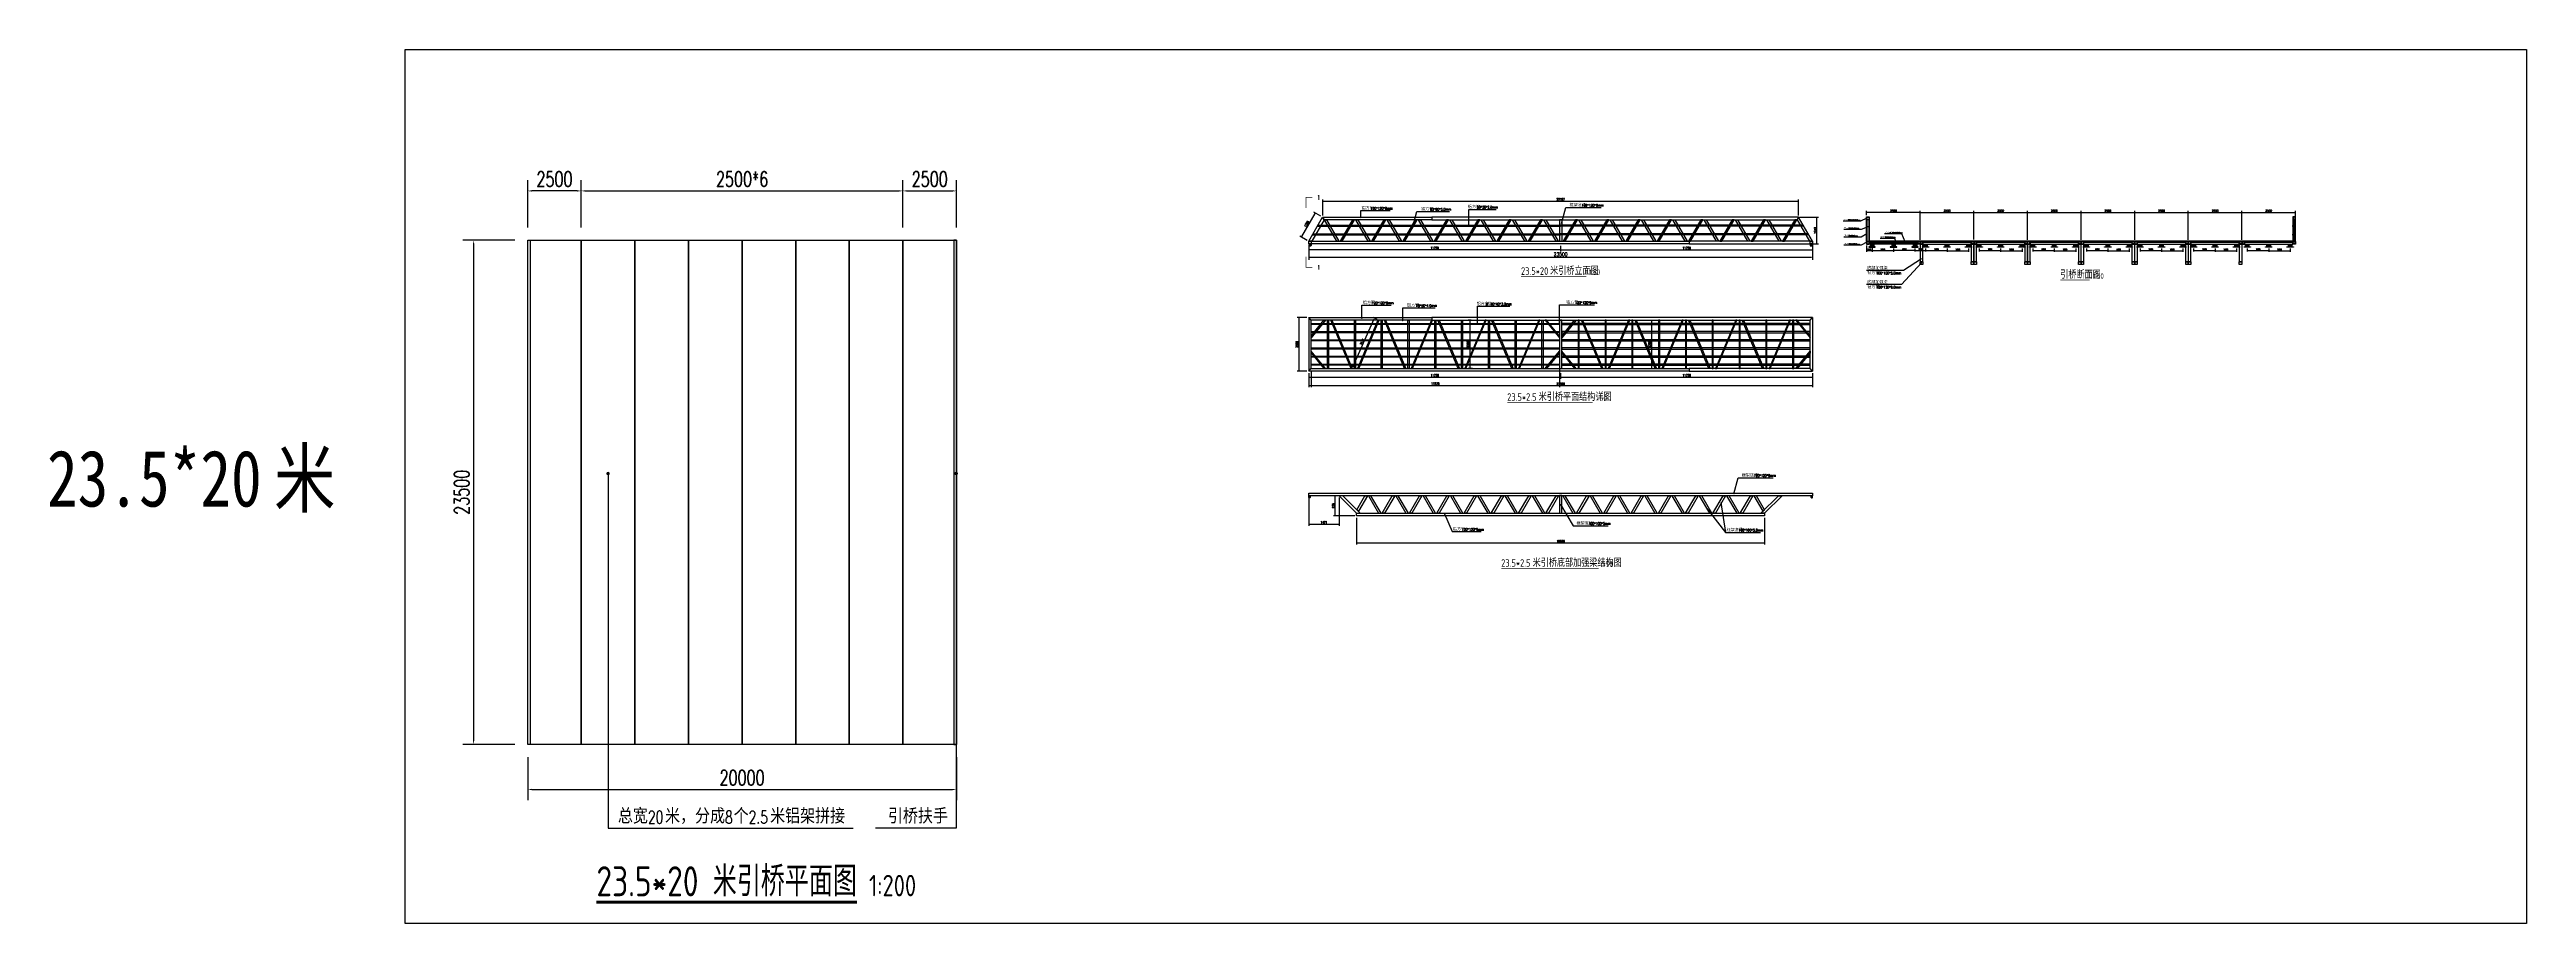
# Model space of a CAD drawing. Header units: millimetres. Extents: x 50522 to 205845, y 40309 to 82020.
# Drawn here: x 50522 to 166036, y 40309 to 81037 of the extents above; entities that cross this region are included whole.
import ezdxf

# ---------------------------------------------------------------- set-up
doc = ezdxf.new("R2010")
doc.units = ezdxf.units.MM
doc.header["$LTSCALE"] = 1000
doc.linetypes.add('CENTER2', pattern=[28.575, 19.05, -3.175, 3.175, -3.175])
for name, color, linetype in [('DIM_LEAD', 3, 'Continuous'), ('DIM_SYMB', 3, 'Continuous'), ('PUB_DIM', 3, 'Continuous'), ('PUB_TEXT', 7, 'Continuous'), ('track level', 7, 'Continuous'), ('W-STEEL_FRAME钢架', 3, 'Continuous'), ('W-STEEL_KEEL钢龙骨', 5, 'Continuous'), ('W-WOOD_FLOOR木地板', 30, 'Continuous'), ('方管150X150X12', 3, 'Continuous'), ('结构', 1, 'Continuous')]:
    doc.layers.add(name, color=color, linetype=linetype)
doc.layers.add('成片房屋', color=1, linetype='Continuous', lineweight=0)
doc.styles.add('_TCH_DIM', font='SIMPLEX.shx', dxfattribs={"bigfont": 'hztxt.shx'})
doc.styles.add('_TCH_LABEL', font='COMPLEX', dxfattribs={"bigfont": 'GBCBIG'})
doc.styles.get("Standard").update_dxf_attribs({"font": 'tssdeng.shx', "width": 0.8, "bigfont": 'hztxt.shx'})
doc.styles.add('STANDARD_T3', font='simplex.shx', dxfattribs={"width": 0.7, "bigfont": 'hztxt.shx'})
doc.styles.add('黑体', font='simhei_0.ttf', dxfattribs={"width": 0.8})
doc.dimstyles.new('W&&20', dxfattribs={"dimtxt": 70, "dimasz": 20, "dimexe": 50, "dimexo": 60, "dimgap": 20, "dimtad": 1, "dimdec": 0, "dimzin": 0, "dimdsep": 46, "dimtxsty": 'STANDARD_T3', "dimcen": 0.09, "dimclrd": 1, "dimclre": 1, "dimclrt": 7, "dimazin": 2, "dimtfac": 1, "dimtdec": 0, "dimtix": 1, "dimtmove": 2, "dimatfit": 3, "dimfxl": 0, "dimtolj": 1, "dimtzin": 0, "dimarcsym": 0})
doc.dimstyles.new('W&&200', dxfattribs={"dimtxt": 700, "dimasz": 200, "dimexe": 500, "dimexo": 600, "dimgap": 200, "dimtad": 1, "dimdec": 0, "dimzin": 0, "dimdsep": 46, "dimtxsty": 'STANDARD_T3', "dimcen": 0.09, "dimclrd": 1, "dimclre": 1, "dimclrt": 7, "dimazin": 2, "dimtfac": 1, "dimtdec": 0, "dimtix": 1, "dimtmove": 2, "dimatfit": 3, "dimfxl": 0, "dimtolj": 1, "dimtzin": 0, "dimarcsym": 0})
doc.dimstyles.new('W&&30', dxfattribs={"dimtxt": 105, "dimasz": 30, "dimexe": 75, "dimexo": 90, "dimgap": 30, "dimtad": 1, "dimdec": 0, "dimzin": 0, "dimdsep": 46, "dimtxsty": 'STANDARD_T3', "dimcen": 0.09, "dimclrd": 1, "dimclre": 1, "dimclrt": 7, "dimazin": 2, "dimtfac": 1, "dimtdec": 0, "dimtix": 1, "dimtmove": 2, "dimatfit": 3, "dimfxl": 0, "dimtolj": 1, "dimtzin": 0, "dimarcsym": 0})
doc.dimstyles.new('W&&50', dxfattribs={"dimtxt": 175, "dimasz": 50, "dimexe": 125, "dimexo": 150, "dimgap": 50, "dimtad": 1, "dimdec": 0, "dimzin": 0, "dimdsep": 46, "dimtxsty": 'STANDARD_T3', "dimcen": 0.09, "dimclrd": 1, "dimclre": 1, "dimclrt": 7, "dimazin": 2, "dimtfac": 1, "dimtdec": 0, "dimtix": 1, "dimtmove": 2, "dimatfit": 3, "dimfxl": 0, "dimtolj": 1, "dimtzin": 0, "dimarcsym": 0})

# ---------------------------------------------------------------- blocks, each defined once
blk = doc.blocks.new('*D85')
at = {"layer": 'Defpoints', "color": 0, "transparency": 16777216}
for p in [(111481, 59308), (130507, 59308), (130507, 58042)]:
    blk.add_point(p, dxfattribs=at)
at = {"layer": 'PUB_DIM', "color": 1, "lineweight": -2, "transparency": 16777216}
for p, q in [((111481, 59218), (111481, 57967)), ((130507, 59218), (130507, 57967)), ((111511, 58042), (130477, 58042))]:
    blk.add_line(p, q, dxfattribs=at)
at = {"layer": 'PUB_DIM', "color": 1, "transparency": 16777216}
for points in [[(111511, 58047), (111511, 58037), (111481, 58042)], [(130477, 58047), (130477, 58037), (130507, 58042)]]:
    blk.add_solid(points, dxfattribs=at)
at = {"layer": 'PUB_DIM', "color": 7, "transparency": 16777216, "insert": (120994, 58125), "char_height": 105, "attachment_point": 5, "style": 'STANDARD_T3'}
blk.add_mtext('\\A1;19026', dxfattribs=at)
blk = doc.blocks.new('*D84')
at = {"layer": 'Defpoints', "color": 0, "transparency": 16777216}
for p in [(109244, 60244), (110665, 60244), (110665, 58917)]:
    blk.add_point(p, dxfattribs=at)
at = {"layer": 'PUB_DIM', "color": 1, "lineweight": -2, "transparency": 16777216}
for p, q in [((109244, 60154), (109244, 58842)), ((110665, 60154), (110665, 58842)), ((109274, 58917), (110635, 58917))]:
    blk.add_line(p, q, dxfattribs=at)
at = {"layer": 'PUB_DIM', "color": 1, "transparency": 16777216}
for points in [[(109274, 58922), (109274, 58912), (109244, 58917)], [(110635, 58922), (110635, 58912), (110665, 58917)]]:
    blk.add_solid(points, dxfattribs=at)
at = {"layer": 'PUB_DIM', "color": 7, "transparency": 16777216, "insert": (109954, 59000), "char_height": 105, "attachment_point": 5, "style": 'STANDARD_T3'}
blk.add_mtext('\\A1;1421', dxfattribs=at)
blk = doc.blocks.new('1F')
blk.add_lwpolyline([(-442, -50), (-500, 50), (442, 50), (500, -50)], close=True)
blk = doc.blocks.new('*D80')
at = {"layer": 'Defpoints', "color": 0, "transparency": 16777216}
for p in [(112314, 68518), (112524, 68425), (111524, 66165)]:
    blk.add_point(p, dxfattribs=at)
at = {"layer": 'PUB_DIM', "color": 1, "lineweight": -2, "transparency": 16777216}
for p, q in [((111326, 66286), (112302, 68491)), ((112442, 68462), (112246, 68549)), ((111442, 66202), (111246, 66289))]:
    blk.add_line(p, q, dxfattribs=at)
at = {"layer": 'PUB_DIM', "color": 1, "transparency": 16777216}
for points in [[(112297, 68493), (112307, 68489), (112314, 68518)], [(111322, 66288), (111331, 66284), (111314, 66258)]]:
    blk.add_solid(points, dxfattribs=at)
at = {"layer": 'PUB_DIM', "color": 7, "transparency": 16777216, "insert": (111739, 67422), "char_height": 105, "attachment_point": 5, "rotation": 66.13167, "style": 'STANDARD_T3'}
blk.add_mtext('\\A1;2471', dxfattribs=at)
blk = doc.blocks.new('*D79')
at = {"layer": 'Defpoints', "color": 0, "transparency": 16777216}
for p in [(109896, 73221), (108891, 72303), (109244, 72098)]:
    blk.add_point(p, dxfattribs=at)
at = {"layer": 'PUB_DIM', "color": 1, "lineweight": -2, "transparency": 16777216}
for p, q in [((109527, 73400), (108906, 72329)), ((109818, 73266), (109478, 73464)), ((109166, 72143), (108826, 72341))]:
    blk.add_line(p, q, dxfattribs=at)
at = {"layer": 'PUB_DIM', "color": 1, "transparency": 16777216}
for points in [[(109523, 73403), (109532, 73398), (109542, 73426)], [(108901, 72332), (108910, 72327), (108891, 72303)]]:
    blk.add_solid(points, dxfattribs=at)
at = {"layer": 'PUB_DIM', "color": 7, "transparency": 16777216, "insert": (109145, 72906), "char_height": 105, "attachment_point": 5, "rotation": 59.87312, "style": 'STANDARD_T3'}
blk.add_mtext('\\A1;1298', dxfattribs=at)
blk = doc.blocks.new('*D78')
at = {"layer": 'Defpoints', "color": 0, "transparency": 16777216}
for p in [(132092, 73976), (109896, 73221), (132092, 73221)]:
    blk.add_point(p, dxfattribs=at)
at = {"layer": 'PUB_DIM', "color": 1, "lineweight": -2, "transparency": 16777216}
for p, q in [((109896, 73311), (109896, 74051)), ((109926, 73976), (132062, 73976)), ((132092, 73311), (132092, 74051))]:
    blk.add_line(p, q, dxfattribs=at)
at = {"layer": 'PUB_DIM', "color": 1, "transparency": 16777216}
for points in [[(109926, 73981), (109926, 73971), (109896, 73976)], [(132062, 73981), (132062, 73971), (132092, 73976)]]:
    blk.add_solid(points, dxfattribs=at)
at = {"layer": 'PUB_DIM', "color": 7, "transparency": 16777216, "insert": (120994, 74058), "char_height": 105, "attachment_point": 5, "style": 'STANDARD_T3'}
blk.add_mtext('\\A1;22197', dxfattribs=at)
blk = doc.blocks.new('YQT')
at = {"color": 1}
for radius in [10.5, 10]:
    blk.add_circle((0, -75), radius, dxfattribs=at)
at = {"layer": 'track level', "color": 1}
for p, q in [((-37, 0), (-38, -10)), ((37, 0), (-37, 0)), ((37, 0), (37, -10)), ((-38, -10), (37, -10))]:
    blk.add_line(p, q, dxfattribs=at)
blk.add_lwpolyline([(-38, -10), (37, -10), (37, -62, -0.4142136), (0, -100), (0, -100, -0.4142136), (-38, -62)], format="xyb", close=True, dxfattribs=at)
blk = doc.blocks.new('*U74')
at = {"layer": 'W-STEEL_KEEL钢龙骨', "color": 4}
blk.add_lwpolyline([(-5785, 25), (5785, 25), (5785, -25), (-5785, -25)], close=True, dxfattribs=at)
blk = doc.blocks.new('*U75')
at = {"layer": 'PUB_DIM', "color": 0, "linetype": 'ByBlock', "lineweight": -2, "transparency": 16777216}
for p in [(0, 1900), (0, 1520), (0, 1140), (0, 760), (0, 380), (0, 0)]:
    blk.add_blockref('*U74', p, dxfattribs=at)
blk = doc.blocks.new('*U72')
at = {"layer": '结构'}
blk.add_lwpolyline([(25, 1130), (25, -1130), (-25, -1130), (-25, 1130)], close=True, dxfattribs=at)
blk = doc.blocks.new('*U73')
at = {"color": 0, "linetype": 'ByBlock', "lineweight": -2, "transparency": 16777216}
for p in [(0, 0), (1250, 0), (2500, 0), (3750, 0), (5000, 0), (6250, 0), (7500, 0), (8750, 0), (10000, 0)]:
    blk.add_blockref('*U72', p, dxfattribs=at)
blk = doc.blocks.new('*D76')
at = {"layer": 'Defpoints', "color": 0, "transparency": 16777216}
for p in [(125069, 68425), (125019, 66165), (125228, 66165)]:
    blk.add_point(p, dxfattribs=at)
at = {"layer": '成片房屋', "color": 1, "lineweight": -2, "transparency": 16777216}
for p, q in [((125159, 68425), (125303, 68425)), ((125228, 68395), (125228, 66195)), ((125109, 66165), (125303, 66165))]:
    blk.add_line(p, q, dxfattribs=at)
at = {"layer": '成片房屋', "color": 1, "transparency": 16777216}
for points in [[(125223, 68395), (125233, 68395), (125228, 68425)], [(125223, 66195), (125233, 66195), (125228, 66165)]]:
    blk.add_solid(points, dxfattribs=at)
at = {"layer": '成片房屋', "color": 7, "transparency": 16777216, "insert": (125145, 67295), "char_height": 105, "attachment_point": 5, "rotation": 90, "style": 'STANDARD_T3'}
blk.add_mtext('\\A1;2260', dxfattribs=at)
blk = doc.blocks.new('*D71')
at = {"layer": 'Defpoints', "color": 0, "transparency": 16777216}
for p in [(109364, 66165), (120934, 66370), (120934, 65382)]:
    blk.add_point(p, dxfattribs=at)
at = {"layer": 'PUB_DIM', "color": 1, "lineweight": -2, "transparency": 16777216}
for p, q in [((109364, 66075), (109364, 65307)), ((120934, 66280), (120934, 65307)), ((109394, 65382), (120904, 65382))]:
    blk.add_line(p, q, dxfattribs=at)
at = {"layer": 'PUB_DIM', "color": 1, "transparency": 16777216}
for points in [[(109394, 65387), (109394, 65377), (109364, 65382)], [(120904, 65387), (120904, 65377), (120934, 65382)]]:
    blk.add_solid(points, dxfattribs=at)
at = {"layer": 'PUB_DIM', "color": 7, "transparency": 16777216, "insert": (115149, 65464), "char_height": 105, "attachment_point": 5, "style": 'STANDARD_T3'}
blk.add_mtext('\\A1;11570', dxfattribs=at)
blk = doc.blocks.new('*U69')
at = {"layer": 'W-STEEL_KEEL钢龙骨', "color": 4}
blk.add_lwpolyline([(-5785, 25), (5785, 25), (5785, -25), (-5785, -25)], close=True, dxfattribs=at)
blk = doc.blocks.new('*U70')
at = {"layer": 'PUB_DIM', "color": 0, "linetype": 'ByBlock', "lineweight": -2, "transparency": 16777216}
for p in [(0, 1900), (0, 1520), (0, 1140), (0, 760), (0, 380), (0, 0)]:
    blk.add_blockref('*U69', p, dxfattribs=at)
blk = doc.blocks.new('*D60')
at = {"color": 1, "lineweight": -2, "transparency": 16777216}
for p, q in [((110575, 60244), (110406, 60244)), ((110481, 59338), (110481, 60214)), ((111391, 59308), (110406, 59308))]:
    blk.add_line(p, q, dxfattribs=at)
at = {"color": 1, "transparency": 16777216}
for points in [[(110476, 60214), (110486, 60214), (110481, 60244)], [(110476, 59338), (110486, 59338), (110481, 59308)]]:
    blk.add_solid(points, dxfattribs=at)
at = {"layer": 'Defpoints', "color": 0, "transparency": 16777216}
for p in [(110481, 60244), (110665, 60244), (111481, 59308)]:
    blk.add_point(p, dxfattribs=at)
at = {"color": 7, "transparency": 16777216, "insert": (110399, 59776), "char_height": 105, "attachment_point": 5, "rotation": 90, "style": 'STANDARD_T3'}
blk.add_mtext('\\A1;936', dxfattribs=at)
blk = doc.blocks.new('*D58')
at = {"color": 1, "lineweight": -2, "transparency": 16777216}
for p, q in [((152765, 72177), (152765, 73515)), ((152795, 73440), (155235, 73440)), ((155265, 72177), (155265, 73515))]:
    blk.add_line(p, q, dxfattribs=at)
at = {"color": 1, "transparency": 16777216}
for points in [[(152795, 73445), (152795, 73435), (152765, 73440)], [(155235, 73445), (155235, 73435), (155265, 73440)]]:
    blk.add_solid(points, dxfattribs=at)
at = {"layer": 'Defpoints', "color": 0, "transparency": 16777216}
for p in [(155265, 73440), (152765, 72087), (155265, 72087)]:
    blk.add_point(p, dxfattribs=at)
at = {"color": 7, "transparency": 16777216, "insert": (154015, 73522), "char_height": 105, "attachment_point": 5, "style": 'STANDARD_T3'}
blk.add_mtext('\\A1;2500', dxfattribs=at)
blk = doc.blocks.new('*D57')
at = {"color": 1, "lineweight": -2, "transparency": 16777216}
for p, q in [((150265, 72177), (150265, 73515)), ((150295, 73440), (152735, 73440)), ((152765, 72177), (152765, 73515))]:
    blk.add_line(p, q, dxfattribs=at)
at = {"color": 1, "transparency": 16777216}
for points in [[(150295, 73445), (150295, 73435), (150265, 73440)], [(152735, 73445), (152735, 73435), (152765, 73440)]]:
    blk.add_solid(points, dxfattribs=at)
at = {"layer": 'Defpoints', "color": 0, "transparency": 16777216}
for p in [(152765, 73440), (150265, 72087), (152765, 72087)]:
    blk.add_point(p, dxfattribs=at)
at = {"color": 7, "transparency": 16777216, "insert": (151515, 73522), "char_height": 105, "attachment_point": 5, "style": 'STANDARD_T3'}
blk.add_mtext('\\A1;2500', dxfattribs=at)
blk = doc.blocks.new('*U49')
at = {"layer": 'W-STEEL_KEEL钢龙骨', "color": 4}
blk.add_lwpolyline([(20, -19.5, -0.41421356), (19.5, -20), (17.5, -20, -0.41421356), (17, -19.5), (17, 16.5, 0.41421356), (16.5, 17), (-16.5, 17, 0.41421356), (-17, 16.5), (-17, -19.5, -0.41421356), (-17.5, -20), (-19.5, -20, -0.41421356), (-20, -19.5), (-20, 19.5, -0.41421356), (-19.5, 20), (19.5, 20, -0.41421356), (20, 19.5)], format="xyb", close=True, dxfattribs=at)
blk = doc.blocks.new('*U50')
at = {"color": 0, "linetype": 'ByBlock', "lineweight": -2, "transparency": 16777216}
for p in [(0, 0), (380, 0), (760, 0), (1140, 0), (1520, 0), (1900, 0)]:
    blk.add_blockref('*U49', p, dxfattribs=at)
blk = doc.blocks.new('*D56')
at = {"color": 1, "lineweight": -2, "transparency": 16777216}
for p, q in [((154015, 71762), (154015, 71614)), ((154035, 71664), (154995, 71664)), ((155015, 71762), (155015, 71614))]:
    blk.add_line(p, q, dxfattribs=at)
at = {"color": 1, "transparency": 16777216}
for points in [[(154035, 71667), (154035, 71661), (154015, 71664)], [(154995, 71667), (154995, 71661), (155015, 71664)]]:
    blk.add_solid(points, dxfattribs=at)
at = {"layer": 'Defpoints', "color": 0, "transparency": 16777216}
for p in [(154015, 71822), (155015, 71822), (155015, 71664)]:
    blk.add_point(p, dxfattribs=at)
at = {"color": 7, "transparency": 16777216, "insert": (154515, 71719), "char_height": 70, "attachment_point": 5, "style": 'STANDARD_T3'}
blk.add_mtext('\\A1;1000', dxfattribs=at)
blk = doc.blocks.new('*D55')
at = {"color": 1, "lineweight": -2, "transparency": 16777216}
for p, q in [((153015, 71762), (153015, 71620)), ((153035, 71670), (153995, 71670)), ((154015, 71762), (154015, 71620))]:
    blk.add_line(p, q, dxfattribs=at)
at = {"color": 1, "transparency": 16777216}
for points in [[(153035, 71673), (153035, 71667), (153015, 71670)], [(153995, 71673), (153995, 71667), (154015, 71670)]]:
    blk.add_solid(points, dxfattribs=at)
at = {"layer": 'Defpoints', "color": 0, "transparency": 16777216}
for p in [(153015, 71822), (154015, 71822), (154015, 71670)]:
    blk.add_point(p, dxfattribs=at)
at = {"color": 7, "transparency": 16777216, "insert": (153515, 71725), "char_height": 70, "attachment_point": 5, "style": 'STANDARD_T3'}
blk.add_mtext('\\A1;1000', dxfattribs=at)
blk = doc.blocks.new('*U51')
at = {"layer": 'W-STEEL_KEEL钢龙骨', "color": 4}
blk.add_lwpolyline([(20, -19.5, -0.41421356), (19.5, -20), (17.5, -20, -0.41421356), (17, -19.5), (17, 16.5, 0.41421356), (16.5, 17), (-16.5, 17, 0.41421356), (-17, 16.5), (-17, -19.5, -0.41421356), (-17.5, -20), (-19.5, -20, -0.41421356), (-20, -19.5), (-20, 19.5, -0.41421356), (-19.5, 20), (19.5, 20, -0.41421356), (20, 19.5)], format="xyb", close=True, dxfattribs=at)
blk = doc.blocks.new('*U52')
at = {"color": 0, "linetype": 'ByBlock', "lineweight": -2, "transparency": 16777216}
for p in [(0, 0), (380, 0), (760, 0), (1140, 0), (1520, 0), (1900, 0)]:
    blk.add_blockref('*U51', p, dxfattribs=at)
blk = doc.blocks.new('*D54')
at = {"color": 1, "lineweight": -2, "transparency": 16777216}
for p, q in [((151515, 71762), (151515, 71614)), ((151535, 71664), (152495, 71664)), ((152515, 71762), (152515, 71614))]:
    blk.add_line(p, q, dxfattribs=at)
at = {"color": 1, "transparency": 16777216}
for points in [[(151535, 71667), (151535, 71661), (151515, 71664)], [(152495, 71667), (152495, 71661), (152515, 71664)]]:
    blk.add_solid(points, dxfattribs=at)
at = {"layer": 'Defpoints', "color": 0, "transparency": 16777216}
for p in [(151515, 71822), (152515, 71822), (152515, 71664)]:
    blk.add_point(p, dxfattribs=at)
at = {"color": 7, "transparency": 16777216, "insert": (152015, 71719), "char_height": 70, "attachment_point": 5, "style": 'STANDARD_T3'}
blk.add_mtext('\\A1;1000', dxfattribs=at)
blk = doc.blocks.new('*D53')
at = {"color": 1, "lineweight": -2, "transparency": 16777216}
for p, q in [((150515, 71762), (150515, 71620)), ((150535, 71670), (151495, 71670)), ((151515, 71762), (151515, 71620))]:
    blk.add_line(p, q, dxfattribs=at)
at = {"color": 1, "transparency": 16777216}
for points in [[(150535, 71673), (150535, 71667), (150515, 71670)], [(151495, 71673), (151495, 71667), (151515, 71670)]]:
    blk.add_solid(points, dxfattribs=at)
at = {"layer": 'Defpoints', "color": 0, "transparency": 16777216}
for p in [(150515, 71822), (151515, 71822), (151515, 71670)]:
    blk.add_point(p, dxfattribs=at)
at = {"color": 7, "transparency": 16777216, "insert": (151015, 71725), "char_height": 70, "attachment_point": 5, "style": 'STANDARD_T3'}
blk.add_mtext('\\A1;1000', dxfattribs=at)
blk = doc.blocks.new('*D48')
at = {"color": 1, "lineweight": -2, "transparency": 16777216}
for p, q in [((147765, 72177), (147765, 73515)), ((147795, 73440), (150235, 73440)), ((150265, 72177), (150265, 73515))]:
    blk.add_line(p, q, dxfattribs=at)
at = {"color": 1, "transparency": 16777216}
for points in [[(147795, 73445), (147795, 73435), (147765, 73440)], [(150235, 73445), (150235, 73435), (150265, 73440)]]:
    blk.add_solid(points, dxfattribs=at)
at = {"layer": 'Defpoints', "color": 0, "transparency": 16777216}
for p in [(150265, 73440), (147765, 72087), (150265, 72087)]:
    blk.add_point(p, dxfattribs=at)
at = {"color": 7, "transparency": 16777216, "insert": (149015, 73522), "char_height": 105, "attachment_point": 5, "style": 'STANDARD_T3'}
blk.add_mtext('\\A1;2500', dxfattribs=at)
blk = doc.blocks.new('*D47')
at = {"color": 1, "lineweight": -2, "transparency": 16777216}
for p, q in [((145265, 72177), (145265, 73515)), ((145295, 73440), (147735, 73440)), ((147765, 72177), (147765, 73515))]:
    blk.add_line(p, q, dxfattribs=at)
at = {"color": 1, "transparency": 16777216}
for points in [[(145295, 73445), (145295, 73435), (145265, 73440)], [(147735, 73445), (147735, 73435), (147765, 73440)]]:
    blk.add_solid(points, dxfattribs=at)
at = {"layer": 'Defpoints', "color": 0, "transparency": 16777216}
for p in [(147765, 73440), (145265, 72087), (147765, 72087)]:
    blk.add_point(p, dxfattribs=at)
at = {"color": 7, "transparency": 16777216, "insert": (146515, 73522), "char_height": 105, "attachment_point": 5, "style": 'STANDARD_T3'}
blk.add_mtext('\\A1;2500', dxfattribs=at)
blk = doc.blocks.new('*D46')
at = {"color": 1, "lineweight": -2, "transparency": 16777216}
for p, q in [((142765, 72177), (142765, 73515)), ((142795, 73440), (145235, 73440)), ((145265, 72177), (145265, 73515))]:
    blk.add_line(p, q, dxfattribs=at)
at = {"color": 1, "transparency": 16777216}
for points in [[(142795, 73445), (142795, 73435), (142765, 73440)], [(145235, 73445), (145235, 73435), (145265, 73440)]]:
    blk.add_solid(points, dxfattribs=at)
at = {"layer": 'Defpoints', "color": 0, "transparency": 16777216}
for p in [(145265, 73440), (142765, 72087), (145265, 72087)]:
    blk.add_point(p, dxfattribs=at)
at = {"color": 7, "transparency": 16777216, "insert": (144015, 73522), "char_height": 105, "attachment_point": 5, "style": 'STANDARD_T3'}
blk.add_mtext('\\A1;2500', dxfattribs=at)
blk = doc.blocks.new('*D45')
at = {"color": 1, "lineweight": -2, "transparency": 16777216}
for p, q in [((140265, 72181), (140265, 73515)), ((140295, 73440), (142735, 73440)), ((142765, 72177), (142765, 73515))]:
    blk.add_line(p, q, dxfattribs=at)
at = {"color": 1, "transparency": 16777216}
for points in [[(140295, 73445), (140295, 73435), (140265, 73440)], [(142735, 73445), (142735, 73435), (142765, 73440)]]:
    blk.add_solid(points, dxfattribs=at)
at = {"layer": 'Defpoints', "color": 0, "transparency": 16777216}
for p in [(142765, 73440), (140265, 72091), (142765, 72087)]:
    blk.add_point(p, dxfattribs=at)
at = {"color": 7, "transparency": 16777216, "insert": (141515, 73522), "char_height": 105, "attachment_point": 5, "style": 'STANDARD_T3'}
blk.add_mtext('\\A1;2500', dxfattribs=at)
blk = doc.blocks.new('*U41')
at = {"layer": 'W-STEEL_KEEL钢龙骨', "color": 4}
blk.add_lwpolyline([(20, -19.5, -0.41421356), (19.5, -20), (17.5, -20, -0.41421356), (17, -19.5), (17, 16.5, 0.41421356), (16.5, 17), (-16.5, 17, 0.41421356), (-17, 16.5), (-17, -19.5, -0.41421356), (-17.5, -20), (-19.5, -20, -0.41421356), (-20, -19.5), (-20, 19.5, -0.41421356), (-19.5, 20), (19.5, 20, -0.41421356), (20, 19.5)], format="xyb", close=True, dxfattribs=at)
blk = doc.blocks.new('*U42')
at = {"color": 0, "linetype": 'ByBlock', "lineweight": -2, "transparency": 16777216}
for p in [(0, 0), (380, 0), (760, 0), (1140, 0), (1520, 0), (1900, 0)]:
    blk.add_blockref('*U41', p, dxfattribs=at)
blk = doc.blocks.new('*D44')
at = {"color": 1, "lineweight": -2, "transparency": 16777216}
for p, q in [((149015, 71762), (149015, 71614)), ((149035, 71664), (149995, 71664)), ((150015, 71762), (150015, 71614))]:
    blk.add_line(p, q, dxfattribs=at)
at = {"color": 1, "transparency": 16777216}
for points in [[(149035, 71667), (149035, 71661), (149015, 71664)], [(149995, 71667), (149995, 71661), (150015, 71664)]]:
    blk.add_solid(points, dxfattribs=at)
at = {"layer": 'Defpoints', "color": 0, "transparency": 16777216}
for p in [(149015, 71822), (150015, 71822), (150015, 71664)]:
    blk.add_point(p, dxfattribs=at)
at = {"color": 7, "transparency": 16777216, "insert": (149515, 71719), "char_height": 70, "attachment_point": 5, "style": 'STANDARD_T3'}
blk.add_mtext('\\A1;1000', dxfattribs=at)
blk = doc.blocks.new('*D43')
at = {"color": 1, "lineweight": -2, "transparency": 16777216}
for p, q in [((148015, 71762), (148015, 71620)), ((148035, 71670), (148995, 71670)), ((149015, 71762), (149015, 71620))]:
    blk.add_line(p, q, dxfattribs=at)
at = {"color": 1, "transparency": 16777216}
for points in [[(148035, 71673), (148035, 71667), (148015, 71670)], [(148995, 71673), (148995, 71667), (149015, 71670)]]:
    blk.add_solid(points, dxfattribs=at)
at = {"layer": 'Defpoints', "color": 0, "transparency": 16777216}
for p in [(148015, 71822), (149015, 71822), (149015, 71670)]:
    blk.add_point(p, dxfattribs=at)
at = {"color": 7, "transparency": 16777216, "insert": (148515, 71725), "char_height": 70, "attachment_point": 5, "style": 'STANDARD_T3'}
blk.add_mtext('\\A1;1000', dxfattribs=at)
blk = doc.blocks.new('*U37')
at = {"layer": 'W-STEEL_KEEL钢龙骨', "color": 4}
blk.add_lwpolyline([(20, -19.5, -0.41421356), (19.5, -20), (17.5, -20, -0.41421356), (17, -19.5), (17, 16.5, 0.41421356), (16.5, 17), (-16.5, 17, 0.41421356), (-17, 16.5), (-17, -19.5, -0.41421356), (-17.5, -20), (-19.5, -20, -0.41421356), (-20, -19.5), (-20, 19.5, -0.41421356), (-19.5, 20), (19.5, 20, -0.41421356), (20, 19.5)], format="xyb", close=True, dxfattribs=at)
blk = doc.blocks.new('*U38')
at = {"color": 0, "linetype": 'ByBlock', "lineweight": -2, "transparency": 16777216}
for p in [(0, 0), (380, 0), (760, 0), (1140, 0), (1520, 0), (1900, 0)]:
    blk.add_blockref('*U37', p, dxfattribs=at)
blk = doc.blocks.new('*D40')
at = {"color": 1, "lineweight": -2, "transparency": 16777216}
for p, q in [((146515, 71762), (146515, 71614)), ((146535, 71664), (147495, 71664)), ((147515, 71762), (147515, 71614))]:
    blk.add_line(p, q, dxfattribs=at)
at = {"color": 1, "transparency": 16777216}
for points in [[(146535, 71667), (146535, 71661), (146515, 71664)], [(147495, 71667), (147495, 71661), (147515, 71664)]]:
    blk.add_solid(points, dxfattribs=at)
at = {"layer": 'Defpoints', "color": 0, "transparency": 16777216}
for p in [(146515, 71822), (147515, 71822), (147515, 71664)]:
    blk.add_point(p, dxfattribs=at)
at = {"color": 7, "transparency": 16777216, "insert": (147015, 71719), "char_height": 70, "attachment_point": 5, "style": 'STANDARD_T3'}
blk.add_mtext('\\A1;1000', dxfattribs=at)
blk = doc.blocks.new('*D39')
at = {"color": 1, "lineweight": -2, "transparency": 16777216}
for p, q in [((145515, 71762), (145515, 71620)), ((145535, 71670), (146495, 71670)), ((146515, 71762), (146515, 71620))]:
    blk.add_line(p, q, dxfattribs=at)
at = {"color": 1, "transparency": 16777216}
for points in [[(145535, 71673), (145535, 71667), (145515, 71670)], [(146495, 71673), (146495, 71667), (146515, 71670)]]:
    blk.add_solid(points, dxfattribs=at)
at = {"layer": 'Defpoints', "color": 0, "transparency": 16777216}
for p in [(145515, 71822), (146515, 71822), (146515, 71670)]:
    blk.add_point(p, dxfattribs=at)
at = {"color": 7, "transparency": 16777216, "insert": (146015, 71725), "char_height": 70, "attachment_point": 5, "style": 'STANDARD_T3'}
blk.add_mtext('\\A1;1000', dxfattribs=at)
blk = doc.blocks.new('*U33')
at = {"layer": 'W-STEEL_KEEL钢龙骨', "color": 4}
blk.add_lwpolyline([(20, -19.5, -0.41421356), (19.5, -20), (17.5, -20, -0.41421356), (17, -19.5), (17, 16.5, 0.41421356), (16.5, 17), (-16.5, 17, 0.41421356), (-17, 16.5), (-17, -19.5, -0.41421356), (-17.5, -20), (-19.5, -20, -0.41421356), (-20, -19.5), (-20, 19.5, -0.41421356), (-19.5, 20), (19.5, 20, -0.41421356), (20, 19.5)], format="xyb", close=True, dxfattribs=at)
blk = doc.blocks.new('*U34')
at = {"color": 0, "linetype": 'ByBlock', "lineweight": -2, "transparency": 16777216}
for p in [(0, 0), (380, 0), (760, 0), (1140, 0), (1520, 0), (1900, 0)]:
    blk.add_blockref('*U33', p, dxfattribs=at)
blk = doc.blocks.new('*D36')
at = {"color": 1, "lineweight": -2, "transparency": 16777216}
for p, q in [((144015, 71762), (144015, 71614)), ((144035, 71664), (144995, 71664)), ((145015, 71762), (145015, 71614))]:
    blk.add_line(p, q, dxfattribs=at)
at = {"color": 1, "transparency": 16777216}
for points in [[(144035, 71667), (144035, 71661), (144015, 71664)], [(144995, 71667), (144995, 71661), (145015, 71664)]]:
    blk.add_solid(points, dxfattribs=at)
at = {"layer": 'Defpoints', "color": 0, "transparency": 16777216}
for p in [(144015, 71822), (145015, 71822), (145015, 71664)]:
    blk.add_point(p, dxfattribs=at)
at = {"color": 7, "transparency": 16777216, "insert": (144515, 71719), "char_height": 70, "attachment_point": 5, "style": 'STANDARD_T3'}
blk.add_mtext('\\A1;1000', dxfattribs=at)
blk = doc.blocks.new('*D35')
at = {"color": 1, "lineweight": -2, "transparency": 16777216}
for p, q in [((143015, 71762), (143015, 71620)), ((143035, 71670), (143995, 71670)), ((144015, 71762), (144015, 71620))]:
    blk.add_line(p, q, dxfattribs=at)
at = {"color": 1, "transparency": 16777216}
for points in [[(143035, 71673), (143035, 71667), (143015, 71670)], [(143995, 71673), (143995, 71667), (144015, 71670)]]:
    blk.add_solid(points, dxfattribs=at)
at = {"layer": 'Defpoints', "color": 0, "transparency": 16777216}
for p in [(143015, 71822), (144015, 71822), (144015, 71670)]:
    blk.add_point(p, dxfattribs=at)
at = {"color": 7, "transparency": 16777216, "insert": (143515, 71725), "char_height": 70, "attachment_point": 5, "style": 'STANDARD_T3'}
blk.add_mtext('\\A1;1000', dxfattribs=at)
blk = doc.blocks.new('*U29')
at = {"layer": 'W-STEEL_KEEL钢龙骨', "color": 4}
blk.add_lwpolyline([(20, -19.5, -0.41421356), (19.5, -20), (17.5, -20, -0.41421356), (17, -19.5), (17, 16.5, 0.41421356), (16.5, 17), (-16.5, 17, 0.41421356), (-17, 16.5), (-17, -19.5, -0.41421356), (-17.5, -20), (-19.5, -20, -0.41421356), (-20, -19.5), (-20, 19.5, -0.41421356), (-19.5, 20), (19.5, 20, -0.41421356), (20, 19.5)], format="xyb", close=True, dxfattribs=at)
blk = doc.blocks.new('*U30')
at = {"color": 0, "linetype": 'ByBlock', "lineweight": -2, "transparency": 16777216}
for p in [(0, 0), (380, 0), (760, 0), (1140, 0), (1520, 0), (1900, 0)]:
    blk.add_blockref('*U29', p, dxfattribs=at)
blk = doc.blocks.new('*D32')
at = {"color": 1, "lineweight": -2, "transparency": 16777216}
for p, q in [((141515, 71762), (141515, 71614)), ((141535, 71664), (142495, 71664)), ((142515, 71762), (142515, 71614))]:
    blk.add_line(p, q, dxfattribs=at)
at = {"color": 1, "transparency": 16777216}
for points in [[(141535, 71667), (141535, 71661), (141515, 71664)], [(142495, 71667), (142495, 71661), (142515, 71664)]]:
    blk.add_solid(points, dxfattribs=at)
at = {"layer": 'Defpoints', "color": 0, "transparency": 16777216}
for p in [(141515, 71822), (142515, 71822), (142515, 71664)]:
    blk.add_point(p, dxfattribs=at)
at = {"color": 7, "transparency": 16777216, "insert": (142015, 71719), "char_height": 70, "attachment_point": 5, "style": 'STANDARD_T3'}
blk.add_mtext('\\A1;1000', dxfattribs=at)
blk = doc.blocks.new('*D31')
at = {"color": 1, "lineweight": -2, "transparency": 16777216}
for p, q in [((140515, 71762), (140515, 71620)), ((140535, 71670), (141495, 71670)), ((141515, 71762), (141515, 71620))]:
    blk.add_line(p, q, dxfattribs=at)
at = {"color": 1, "transparency": 16777216}
for points in [[(140535, 71673), (140535, 71667), (140515, 71670)], [(141495, 71673), (141495, 71667), (141515, 71670)]]:
    blk.add_solid(points, dxfattribs=at)
at = {"layer": 'Defpoints', "color": 0, "transparency": 16777216}
for p in [(140515, 71822), (141515, 71822), (141515, 71670)]:
    blk.add_point(p, dxfattribs=at)
at = {"color": 7, "transparency": 16777216, "insert": (141015, 71725), "char_height": 70, "attachment_point": 5, "style": 'STANDARD_T3'}
blk.add_mtext('\\A1;1000', dxfattribs=at)
blk = doc.blocks.new('*D28')
at = {"color": 1, "lineweight": -2, "transparency": 16777216}
for p, q in [((137515, 71768), (137515, 71620)), ((137535, 71670), (137995, 71670)), ((138015, 71762), (138015, 71620))]:
    blk.add_line(p, q, dxfattribs=at)
at = {"color": 1, "transparency": 16777216}
for points in [[(137535, 71673), (137535, 71667), (137515, 71670)], [(137995, 71673), (137995, 71667), (138015, 71670)]]:
    blk.add_solid(points, dxfattribs=at)
at = {"layer": 'Defpoints', "color": 0, "transparency": 16777216}
for p in [(137515, 71828), (138015, 71822), (138015, 71670)]:
    blk.add_point(p, dxfattribs=at)
at = {"color": 7, "transparency": 16777216, "insert": (137765, 71725), "char_height": 70, "attachment_point": 5, "style": 'STANDARD_T3'}
blk.add_mtext('\\A1;500', dxfattribs=at)
blk = doc.blocks.new('*U26')
at = {"layer": 'W-STEEL_KEEL钢龙骨', "color": 4}
blk.add_lwpolyline([(20, -19.5, -0.41421356), (19.5, -20), (17.5, -20, -0.41421356), (17, -19.5), (17, 16.5, 0.41421356), (16.5, 17), (-16.5, 17, 0.41421356), (-17, 16.5), (-17, -19.5, -0.41421356), (-17.5, -20), (-19.5, -20, -0.41421356), (-20, -19.5), (-20, 19.5, -0.41421356), (-19.5, 20), (19.5, 20, -0.41421356), (20, 19.5)], format="xyb", close=True, dxfattribs=at)
blk = doc.blocks.new('*U27')
at = {"color": 0, "linetype": 'ByBlock', "lineweight": -2, "transparency": 16777216}
for p in [(0, 0), (380, 0), (760, 0), (1140, 0), (1520, 0), (1900, 0)]:
    blk.add_blockref('*U26', p, dxfattribs=at)
blk = doc.blocks.new('*D25')
at = {"color": 1, "lineweight": -2, "transparency": 16777216}
for p, q in [((109244, 65955), (109244, 65302)), ((132744, 65955), (132744, 65302)), ((109274, 65377), (132714, 65377))]:
    blk.add_line(p, q, dxfattribs=at)
at = {"color": 1, "transparency": 16777216}
for points in [[(109274, 65382), (109274, 65372), (109244, 65377)], [(132714, 65382), (132714, 65372), (132744, 65377)]]:
    blk.add_solid(points, dxfattribs=at)
at = {"layer": 'Defpoints', "color": 0, "transparency": 16777216}
for p in [(109244, 66045), (132744, 66045), (132744, 65377)]:
    blk.add_point(p, dxfattribs=at)
at = {"color": 7, "transparency": 16777216, "insert": (120994, 65459), "char_height": 105, "attachment_point": 5, "style": 'STANDARD_T3'}
blk.add_mtext('\\A1;23500', dxfattribs=at)
blk = doc.blocks.new('*D24')
at = {"color": 1, "lineweight": -2, "transparency": 16777216}
for p, q in [((137765, 72177), (137765, 73515)), ((137795, 73440), (140235, 73440)), ((140265, 72181), (140265, 73515))]:
    blk.add_line(p, q, dxfattribs=at)
at = {"color": 1, "transparency": 16777216}
for points in [[(137795, 73445), (137795, 73435), (137765, 73440)], [(140235, 73445), (140235, 73435), (140265, 73440)]]:
    blk.add_solid(points, dxfattribs=at)
at = {"layer": 'Defpoints', "color": 0, "transparency": 16777216}
for p in [(140265, 73440), (137765, 72087), (140265, 72091)]:
    blk.add_point(p, dxfattribs=at)
at = {"color": 7, "transparency": 16777216, "insert": (139015, 73522), "char_height": 105, "attachment_point": 5, "style": 'STANDARD_T3'}
blk.add_mtext('\\A1;2500', dxfattribs=at)
blk = doc.blocks.new('*D23')
at = {"color": 1, "lineweight": -2, "transparency": 16777216}
for p, q in [((139015, 71762), (139015, 71614)), ((139035, 71664), (139995, 71664)), ((140015, 71762), (140015, 71614))]:
    blk.add_line(p, q, dxfattribs=at)
at = {"color": 1, "transparency": 16777216}
for points in [[(139035, 71667), (139035, 71661), (139015, 71664)], [(139995, 71667), (139995, 71661), (140015, 71664)]]:
    blk.add_solid(points, dxfattribs=at)
at = {"layer": 'Defpoints', "color": 0, "transparency": 16777216}
for p in [(139015, 71822), (140015, 71822), (140015, 71664)]:
    blk.add_point(p, dxfattribs=at)
at = {"color": 7, "transparency": 16777216, "insert": (139515, 71719), "char_height": 70, "attachment_point": 5, "style": 'STANDARD_T3'}
blk.add_mtext('\\A1;1000', dxfattribs=at)
blk = doc.blocks.new('*D22')
at = {"color": 1, "lineweight": -2, "transparency": 16777216}
for p, q in [((138015, 71762), (138015, 71620)), ((138035, 71670), (138995, 71670)), ((139015, 71762), (139015, 71620))]:
    blk.add_line(p, q, dxfattribs=at)
at = {"color": 1, "transparency": 16777216}
for points in [[(138035, 71673), (138035, 71667), (138015, 71670)], [(138995, 71673), (138995, 71667), (139015, 71670)]]:
    blk.add_solid(points, dxfattribs=at)
at = {"layer": 'Defpoints', "color": 0, "transparency": 16777216}
for p in [(138015, 71822), (139015, 71822), (139015, 71670)]:
    blk.add_point(p, dxfattribs=at)
at = {"color": 7, "transparency": 16777216, "insert": (138515, 71725), "char_height": 70, "attachment_point": 5, "style": 'STANDARD_T3'}
blk.add_mtext('\\A1;1000', dxfattribs=at)
blk = doc.blocks.new('*D21')
at = {"color": 1, "lineweight": -2, "transparency": 16777216}
for p, q in [((135265, 71907), (135265, 71614)), ((135495, 71664), (135285, 71664)), ((135515, 71892), (135515, 71614))]:
    blk.add_line(p, q, dxfattribs=at)
at = {"color": 1, "transparency": 16777216}
for points in [[(135285, 71667), (135285, 71661), (135265, 71664)], [(135495, 71667), (135495, 71661), (135515, 71664)]]:
    blk.add_solid(points, dxfattribs=at)
at = {"layer": 'Defpoints', "color": 0, "transparency": 16777216}
for p in [(135265, 71967), (135265, 71664), (135515, 71952)]:
    blk.add_point(p, dxfattribs=at)
at = {"color": 7, "transparency": 16777216, "insert": (135390, 71719), "char_height": 70, "attachment_point": 5, "style": 'STANDARD_T3'}
blk.add_mtext('\\A1;250', dxfattribs=at)
blk = doc.blocks.new('*D20')
at = {"color": 1, "lineweight": -2, "transparency": 16777216}
for p, q in [((135265, 73324), (135265, 73515)), ((137735, 73440), (135295, 73440)), ((137765, 72177), (137765, 73515))]:
    blk.add_line(p, q, dxfattribs=at)
at = {"color": 1, "transparency": 16777216}
for points in [[(135295, 73445), (135295, 73435), (135265, 73440)], [(137735, 73445), (137735, 73435), (137765, 73440)]]:
    blk.add_solid(points, dxfattribs=at)
at = {"layer": 'Defpoints', "color": 0, "transparency": 16777216}
for p in [(135265, 73440), (135265, 73234), (137765, 72087)]:
    blk.add_point(p, dxfattribs=at)
at = {"color": 7, "transparency": 16777216, "insert": (136515, 73522), "char_height": 105, "attachment_point": 5, "style": 'STANDARD_T3'}
blk.add_mtext('\\A1;2500', dxfattribs=at)
blk = doc.blocks.new('*U18')
at = {"layer": 'W-STEEL_KEEL钢龙骨', "color": 4}
blk.add_lwpolyline([(20, -19.5, -0.41421356), (19.5, -20), (17.5, -20, -0.41421356), (17, -19.5), (17, 16.5, 0.41421356), (16.5, 17), (-16.5, 17, 0.41421356), (-17, 16.5), (-17, -19.5, -0.41421356), (-17.5, -20), (-19.5, -20, -0.41421356), (-20, -19.5), (-20, 19.5, -0.41421356), (-19.5, 20), (19.5, 20, -0.41421356), (20, 19.5)], format="xyb", close=True, dxfattribs=at)
blk = doc.blocks.new('*U19')
at = {"color": 0, "linetype": 'ByBlock', "lineweight": -2, "transparency": 16777216}
for p in [(0, 0), (380, 0), (760, 0), (1140, 0), (1520, 0), (1900, 0)]:
    blk.add_blockref('*U18', p, dxfattribs=at)
blk = doc.blocks.new('*D17')
at = {"color": 1, "lineweight": -2, "transparency": 16777216}
for p, q in [((135515, 71762), (135515, 71614)), ((136495, 71664), (135535, 71664)), ((136515, 71768), (136515, 71614))]:
    blk.add_line(p, q, dxfattribs=at)
at = {"color": 1, "transparency": 16777216}
for points in [[(135535, 71667), (135535, 71661), (135515, 71664)], [(136495, 71667), (136495, 71661), (136515, 71664)]]:
    blk.add_solid(points, dxfattribs=at)
at = {"layer": 'Defpoints', "color": 0, "transparency": 16777216}
for p in [(135515, 71822), (135515, 71664), (136515, 71828)]:
    blk.add_point(p, dxfattribs=at)
at = {"color": 7, "transparency": 16777216, "insert": (136015, 71719), "char_height": 70, "attachment_point": 5, "style": 'STANDARD_T3'}
blk.add_mtext('\\A1;1000', dxfattribs=at)
blk = doc.blocks.new('*D16')
at = {"color": 1, "lineweight": -2, "transparency": 16777216}
for p, q in [((136515, 71768), (136515, 71620)), ((137495, 71670), (136535, 71670)), ((137515, 71768), (137515, 71620))]:
    blk.add_line(p, q, dxfattribs=at)
at = {"color": 1, "transparency": 16777216}
for points in [[(136535, 71673), (136535, 71667), (136515, 71670)], [(137495, 71673), (137495, 71667), (137515, 71670)]]:
    blk.add_solid(points, dxfattribs=at)
at = {"layer": 'Defpoints', "color": 0, "transparency": 16777216}
for p in [(136515, 71828), (136515, 71670), (137515, 71828)]:
    blk.add_point(p, dxfattribs=at)
at = {"color": 7, "transparency": 16777216, "insert": (137015, 71725), "char_height": 70, "attachment_point": 5, "style": 'STANDARD_T3'}
blk.add_mtext('\\A1;1000', dxfattribs=at)
blk = doc.blocks.new('*D15')
at = {"layer": 'Defpoints', "color": 0, "transparency": 16777216}
for p in [(120994, 66045), (132744, 66045), (132744, 65772)]:
    blk.add_point(p, dxfattribs=at)
at = {"layer": '成片房屋', "color": 1, "lineweight": -2, "transparency": 16777216}
for p, q in [((120994, 65955), (120994, 65697)), ((132744, 65955), (132744, 65697)), ((121024, 65772), (132714, 65772))]:
    blk.add_line(p, q, dxfattribs=at)
at = {"layer": '成片房屋', "color": 1, "transparency": 16777216}
for points in [[(121024, 65777), (121024, 65767), (120994, 65772)], [(132714, 65777), (132714, 65767), (132744, 65772)]]:
    blk.add_solid(points, dxfattribs=at)
at = {"layer": '成片房屋', "color": 7, "transparency": 16777216, "insert": (126869, 65854), "char_height": 105, "attachment_point": 5, "style": 'STANDARD_T3'}
blk.add_mtext('\\A1;11750', dxfattribs=at)
blk = doc.blocks.new('*D14')
at = {"layer": 'Defpoints', "color": 0, "transparency": 16777216}
for p in [(120994, 71977), (132744, 71980), (132744, 71704)]:
    blk.add_point(p, dxfattribs=at)
at = {"layer": '成片房屋', "color": 1, "lineweight": -2, "transparency": 16777216}
for p, q in [((120994, 71887), (120994, 71629)), ((121024, 71704), (132714, 71704)), ((132744, 71890), (132744, 71629))]:
    blk.add_line(p, q, dxfattribs=at)
at = {"layer": '成片房屋', "color": 1, "transparency": 16777216}
for points in [[(121024, 71709), (121024, 71699), (120994, 71704)], [(132714, 71709), (132714, 71699), (132744, 71704)]]:
    blk.add_solid(points, dxfattribs=at)
at = {"layer": '成片房屋', "color": 7, "transparency": 16777216, "insert": (126869, 71786), "char_height": 105, "attachment_point": 5, "style": 'STANDARD_T3'}
blk.add_mtext('\\A1;11750', dxfattribs=at)
blk = doc.blocks.new('*U6')
at = {"layer": '结构'}
blk.add_lwpolyline([(25, 1130), (25, -1130), (-25, -1130), (-25, 1130)], close=True, dxfattribs=at)
blk = doc.blocks.new('*U7')
at = {"color": 0, "linetype": 'ByBlock', "lineweight": -2, "transparency": 16777216}
for p in [(0, 0), (1250, 0), (2500, 0), (3750, 0), (5000, 0), (6250, 0), (7500, 0), (8750, 0), (10000, 0)]:
    blk.add_blockref('*U6', p, dxfattribs=at)
blk = doc.blocks.new('*D13')
at = {"color": 1, "lineweight": -2, "transparency": 16777216}
for p, q in [((109244, 71948), (109244, 71233)), ((132744, 71951), (132744, 71233)), ((109294, 71358), (132694, 71358))]:
    blk.add_line(p, q, dxfattribs=at)
at = {"color": 1, "transparency": 16777216}
for points in [[(109294, 71366), (109294, 71349), (109244, 71358)], [(132694, 71366), (132694, 71349), (132744, 71358)]]:
    blk.add_solid(points, dxfattribs=at)
at = {"layer": 'Defpoints', "color": 0, "transparency": 16777216}
for p in [(109244, 72098), (132744, 72101), (132744, 71358)]:
    blk.add_point(p, dxfattribs=at)
at = {"color": 7, "transparency": 16777216, "insert": (120994, 71495), "char_height": 175, "attachment_point": 5, "style": 'STANDARD_T3'}
blk.add_mtext('\\A1;23500', dxfattribs=at)
blk = doc.blocks.new('*D11')
at = {"layer": 'Defpoints', "color": 0, "transparency": 16777216}
for p in [(132038, 73221), (132947, 73221), (132038, 71981)]:
    blk.add_point(p, dxfattribs=at)
at = {"layer": '成片房屋', "color": 1, "lineweight": -2, "transparency": 16777216}
for p, q in [((132128, 73221), (133022, 73221)), ((132947, 72011), (132947, 73191)), ((132128, 71981), (133022, 71981))]:
    blk.add_line(p, q, dxfattribs=at)
at = {"layer": '成片房屋', "color": 1, "transparency": 16777216}
for points in [[(132942, 73191), (132952, 73191), (132947, 73221)], [(132942, 72011), (132952, 72011), (132947, 71981)]]:
    blk.add_solid(points, dxfattribs=at)
at = {"layer": '成片房屋', "color": 7, "transparency": 16777216, "insert": (132865, 72601), "char_height": 105, "attachment_point": 5, "rotation": 90, "style": 'STANDARD_T3'}
blk.add_mtext('\\A1;1240', dxfattribs=at)
blk = doc.blocks.new('*D12')
at = {"layer": 'Defpoints', "color": 0, "transparency": 16777216}
for p in [(109244, 68545), (108777, 66045), (109244, 66045)]:
    blk.add_point(p, dxfattribs=at)
at = {"layer": '成片房屋', "color": 1, "lineweight": -2, "transparency": 16777216}
for p, q in [((109154, 68545), (108702, 68545)), ((108777, 68515), (108777, 66075)), ((109154, 66045), (108702, 66045))]:
    blk.add_line(p, q, dxfattribs=at)
at = {"layer": '成片房屋', "color": 1, "transparency": 16777216}
for points in [[(108772, 68515), (108782, 68515), (108777, 68545)], [(108772, 66075), (108782, 66075), (108777, 66045)]]:
    blk.add_solid(points, dxfattribs=at)
at = {"layer": '成片房屋', "color": 7, "transparency": 16777216, "insert": (108694, 67295), "char_height": 105, "attachment_point": 5, "rotation": 90, "style": 'STANDARD_T3'}
blk.add_mtext('\\A1;2500', dxfattribs=at)
blk = doc.blocks.new('*D10')
at = {"layer": 'Defpoints', "color": 0, "transparency": 16777216}
for p in [(109244, 71991), (109244, 71704), (120994, 71977)]:
    blk.add_point(p, dxfattribs=at)
at = {"layer": '成片房屋', "color": 1, "lineweight": -2, "transparency": 16777216}
for p, q in [((109244, 71901), (109244, 71629)), ((120964, 71704), (109274, 71704)), ((120994, 71887), (120994, 71629))]:
    blk.add_line(p, q, dxfattribs=at)
at = {"layer": '成片房屋', "color": 1, "transparency": 16777216}
for points in [[(109274, 71709), (109274, 71699), (109244, 71704)], [(120964, 71709), (120964, 71699), (120994, 71704)]]:
    blk.add_solid(points, dxfattribs=at)
at = {"layer": '成片房屋', "color": 7, "transparency": 16777216, "insert": (115119, 71786), "char_height": 105, "attachment_point": 5, "style": 'STANDARD_T3'}
blk.add_mtext('\\A1;11750', dxfattribs=at)
blk = doc.blocks.new('*D9')
at = {"layer": 'Defpoints', "color": 0, "transparency": 16777216}
for p in [(116919, 68425), (116760, 66165), (116969, 66165)]:
    blk.add_point(p, dxfattribs=at)
at = {"layer": '成片房屋', "color": 1, "lineweight": -2, "transparency": 16777216}
for p, q in [((116829, 68425), (116685, 68425)), ((116760, 68395), (116760, 66195)), ((116879, 66165), (116685, 66165))]:
    blk.add_line(p, q, dxfattribs=at)
at = {"layer": '成片房屋', "color": 1, "transparency": 16777216}
for points in [[(116755, 68395), (116765, 68395), (116760, 68425)], [(116755, 66195), (116765, 66195), (116760, 66165)]]:
    blk.add_solid(points, dxfattribs=at)
at = {"layer": '成片房屋', "color": 7, "transparency": 16777216, "insert": (116678, 67295), "char_height": 105, "attachment_point": 5, "rotation": 90, "style": 'STANDARD_T3'}
blk.add_mtext('\\A1;2260', dxfattribs=at)
blk = doc.blocks.new('*D8')
at = {"layer": 'Defpoints', "color": 0, "transparency": 16777216}
for p in [(109244, 66045), (120994, 66045), (120994, 65772)]:
    blk.add_point(p, dxfattribs=at)
at = {"layer": '成片房屋', "color": 1, "lineweight": -2, "transparency": 16777216}
for p, q in [((109244, 65955), (109244, 65697)), ((120994, 65955), (120994, 65697)), ((109274, 65772), (120964, 65772))]:
    blk.add_line(p, q, dxfattribs=at)
at = {"layer": '成片房屋', "color": 1, "transparency": 16777216}
for points in [[(109274, 65777), (109274, 65767), (109244, 65772)], [(120964, 65777), (120964, 65767), (120994, 65772)]]:
    blk.add_solid(points, dxfattribs=at)
at = {"layer": '成片房屋', "color": 7, "transparency": 16777216, "insert": (115119, 65854), "char_height": 105, "attachment_point": 5, "style": 'STANDARD_T3'}
blk.add_mtext('\\A1;11750', dxfattribs=at)
blk = doc.blocks.new('*D4')
at = {"color": 1, "lineweight": -2, "transparency": 16777216}
for p, q in [((72821, 48052), (72821, 46050)), ((92821, 48052), (92821, 46050)), ((73021, 46550), (92621, 46550))]:
    blk.add_line(p, q, dxfattribs=at)
at = {"color": 1, "transparency": 16777216}
for points in [[(73021, 46584), (73021, 46517), (72821, 46550)], [(92621, 46584), (92621, 46517), (92821, 46550)]]:
    blk.add_solid(points, dxfattribs=at)
at = {"layer": 'Defpoints', "color": 0, "transparency": 16777216}
for p in [(72821, 48652), (92821, 48652), (92821, 46550)]:
    blk.add_point(p, dxfattribs=at)
at = {"color": 7, "transparency": 16777216, "insert": (82821, 47100), "char_height": 700, "attachment_point": 5, "style": 'STANDARD_T3'}
blk.add_mtext('\\A1;20000', dxfattribs=at)
blk = doc.blocks.new('*D0')
at = {"color": 1, "lineweight": -2, "transparency": 16777216}
for p, q in [((72221, 72152), (69799, 72152)), ((70299, 71952), (70299, 48852)), ((72221, 48652), (69799, 48652))]:
    blk.add_line(p, q, dxfattribs=at)
at = {"color": 1, "transparency": 16777216}
for points in [[(70266, 71952), (70333, 71952), (70299, 72152)], [(70266, 48852), (70333, 48852), (70299, 48652)]]:
    blk.add_solid(points, dxfattribs=at)
at = {"layer": 'Defpoints', "color": 0, "transparency": 16777216}
for p in [(72821, 72152), (70299, 48652), (72821, 48652)]:
    blk.add_point(p, dxfattribs=at)
at = {"color": 7, "transparency": 16777216, "insert": (69749, 60402), "char_height": 700, "attachment_point": 5, "rotation": 90, "style": 'STANDARD_T3'}
blk.add_mtext('\\A1;23500', dxfattribs=at)
blk = doc.blocks.new('*D3')
at = {"color": 1, "lineweight": -2, "transparency": 16777216}
for p, q in [((72821, 72752), (72821, 74949)), ((75121, 74449), (73021, 74449)), ((75321, 72752), (75321, 74949))]:
    blk.add_line(p, q, dxfattribs=at)
at = {"color": 1, "transparency": 16777216}
for points in [[(73021, 74483), (73021, 74416), (72821, 74449)], [(75121, 74483), (75121, 74416), (75321, 74449)]]:
    blk.add_solid(points, dxfattribs=at)
at = {"layer": 'Defpoints', "color": 0, "transparency": 16777216}
for p in [(72821, 74449), (72821, 72152), (75321, 72152)]:
    blk.add_point(p, dxfattribs=at)
at = {"color": 7, "transparency": 16777216, "insert": (74071, 74999), "char_height": 700, "attachment_point": 5, "style": 'STANDARD_T3'}
blk.add_mtext('\\A1;2500', dxfattribs=at)
blk = doc.blocks.new('*D2')
at = {"color": 1, "lineweight": -2, "transparency": 16777216}
for p, q in [((90321, 72752), (90321, 74949)), ((90521, 74449), (92621, 74449)), ((92821, 72752), (92821, 74949))]:
    blk.add_line(p, q, dxfattribs=at)
at = {"color": 1, "transparency": 16777216}
for points in [[(90521, 74483), (90521, 74416), (90321, 74449)], [(92621, 74483), (92621, 74416), (92821, 74449)]]:
    blk.add_solid(points, dxfattribs=at)
at = {"layer": 'Defpoints', "color": 0, "transparency": 16777216}
for p in [(92821, 74449), (90321, 72152), (92821, 72152)]:
    blk.add_point(p, dxfattribs=at)
at = {"color": 7, "transparency": 16777216, "insert": (91571, 74999), "char_height": 700, "attachment_point": 5, "style": 'STANDARD_T3'}
blk.add_mtext('\\A1;2500', dxfattribs=at)
blk = doc.blocks.new('*D1')
at = {"color": 1, "lineweight": -2, "transparency": 16777216}
for p, q in [((75321, 72752), (75321, 74949)), ((75521, 74449), (90121, 74449)), ((90321, 72752), (90321, 74949))]:
    blk.add_line(p, q, dxfattribs=at)
at = {"color": 1, "transparency": 16777216}
for points in [[(75521, 74483), (75521, 74416), (75321, 74449)], [(90121, 74483), (90121, 74416), (90321, 74449)]]:
    blk.add_solid(points, dxfattribs=at)
at = {"layer": 'Defpoints', "color": 0, "transparency": 16777216}
for p in [(90321, 74449), (75321, 72152), (90321, 72152)]:
    blk.add_point(p, dxfattribs=at)
at = {"color": 7, "transparency": 16777216, "insert": (82821, 74999), "char_height": 700, "attachment_point": 5, "style": 'STANDARD_T3'}
blk.add_mtext('\\A1;2500*6', dxfattribs=at)

msp = doc.modelspace()

# ---------------------------------------------------------------- linework, layer by layer
for p, q in [((135402.2, 71842.1), (135382.2, 71842.1)), ((135515.3, 71905.1), (135425.3, 71905.1)), ((135515.3, 71892.1), (135425.3, 71892.1)), ((135515.3, 71879.1), (135425.3, 71879.1)), ((135455.3, 71927.1), (135435.3, 71927.1)), ((135435.3, 71927.1), (135435.3, 71842.1)), ((135455.3, 71927.1), (135455.3, 71842.1)), ((135526.3, 71905.1), (135605.3, 71905.1)), ((135526.3, 71892.1), (135605.3, 71892.1)), ((135526.3, 71879.1), (135605.3, 71879.1)), ((135595.3, 71927.1), (135575.3, 71927.1)), ((135575.3, 71927.1), (135575.3, 71842.1)), ((135595.3, 71927.1), (135595.3, 71842.1)), ((136402.2, 71842.1), (136382.2, 71842.1)), ((136515.3, 71905.1), (136425.3, 71905.1)), ((136515.3, 71892.1), (136425.3, 71892.1)), ((136515.3, 71879.1), (136425.3, 71879.1)), ((136455.3, 71927.1), (136435.3, 71927.1)), ((136435.3, 71927.1), (136435.3, 71842.1)), ((136455.3, 71927.1), (136455.3, 71842.1)), ((136526.3, 71905.1), (136605.3, 71905.1)), ((136526.3, 71892.1), (136605.3, 71892.1)), ((136526.3, 71879.1), (136605.3, 71879.1)), ((136595.3, 71927.1), (136575.3, 71927.1)), ((136575.3, 71927.1), (136575.3, 71842.1)), ((136595.3, 71927.1), (136595.3, 71842.1)), ((137402.2, 71842.1), (137382.2, 71842.1)), ((137515.3, 71905.1), (137425.3, 71905.1)), ((137515.3, 71892.1), (137425.3, 71892.1)), ((137515.3, 71879.1), (137425.3, 71879.1)), ((137455.3, 71927.1), (137435.3, 71927.1)), ((137435.3, 71927.1), (137435.3, 71842.1)), ((137455.3, 71927.1), (137455.3, 71842.1)), ((137526.3, 71905.1), (137605.3, 71905.1)), ((137526.3, 71892.1), (137605.3, 71892.1)), ((137526.3, 71879.1), (137605.3, 71879.1)), ((137595.3, 71927.1), (137575.3, 71927.1)), ((137575.3, 71927.1), (137575.3, 71842.1)), ((137595.3, 71927.1), (137595.3, 71842.1)), ((138004.3, 71905.1), (137925.3, 71905.1)), ((138004.3, 71892.1), (137925.3, 71892.1)), ((138004.3, 71879.1), (137925.3, 71879.1)), ((137935.3, 71927.1), (137955.3, 71927.1)), ((137935.3, 71927.1), (137935.3, 71842.1)), ((137955.3, 71927.1), (137955.3, 71842.1)), ((138015.3, 71905.1), (138105.3, 71905.1)), ((138015.3, 71892.1), (138105.3, 71892.1)), ((138015.3, 71879.1), (138105.3, 71879.1)), ((138075.3, 71927.1), (138095.3, 71927.1)), ((138075.3, 71927.1), (138075.3, 71842.1)), ((138095.3, 71927.1), (138095.3, 71842.1)), ((138128.5, 71842.1), (138148.5, 71842.1)), ((139004.3, 71905.1), (138925.3, 71905.1)), ((139004.3, 71892.1), (138925.3, 71892.1)), ((139004.3, 71879.1), (138925.3, 71879.1)), ((138935.3, 71927.1), (138955.3, 71927.1)), ((138935.3, 71927.1), (138935.3, 71842.1)), ((138955.3, 71927.1), (138955.3, 71842.1)), ((139015.3, 71905.1), (139105.3, 71905.1)), ((139015.3, 71892.1), (139105.3, 71892.1)), ((139015.3, 71879.1), (139105.3, 71879.1)), ((139075.3, 71927.1), (139095.3, 71927.1)), ((139075.3, 71927.1), (139075.3, 71842.1)), ((139095.3, 71927.1), (139095.3, 71842.1)), ((139128.5, 71842.1), (139148.5, 71842.1)), ((140004.3, 71905.1), (139925.3, 71905.1)), ((140004.3, 71892.1), (139925.3, 71892.1)), ((140004.3, 71879.1), (139925.3, 71879.1)), ((139935.3, 71927.1), (139955.3, 71927.1)), ((139935.3, 71927.1), (139935.3, 71842.1)), ((139955.3, 71927.1), (139955.3, 71842.1)), ((140015.3, 71905.1), (140105.3, 71905.1)), ((140015.3, 71892.1), (140105.3, 71892.1)), ((140015.3, 71879.1), (140105.3, 71879.1)), ((140075.3, 71927.1), (140095.3, 71927.1)), ((140075.3, 71927.1), (140075.3, 71842.1)), ((140095.3, 71927.1), (140095.3, 71842.1)), ((140128.5, 71842.1), (140148.5, 71842.1)), ((140504.3, 71905.1), (140425.3, 71905.1)), ((140504.3, 71892.1), (140425.3, 71892.1)), ((140504.3, 71879.1), (140425.3, 71879.1)), ((140435.3, 71927.1), (140455.3, 71927.1)), ((140435.3, 71927.1), (140435.3, 71842.1)), ((140455.3, 71927.1), (140455.3, 71842.1)), ((140515.3, 71905.1), (140605.3, 71905.1)), ((140515.3, 71892.1), (140605.3, 71892.1)), ((140515.3, 71879.1), (140605.3, 71879.1)), ((140575.3, 71927.1), (140595.3, 71927.1)), ((140575.3, 71927.1), (140575.3, 71842.1)), ((140595.3, 71927.1), (140595.3, 71842.1)), ((140628.5, 71842.1), (140648.5, 71842.1)), ((141504.3, 71905.1), (141425.3, 71905.1)), ((141504.3, 71892.1), (141425.3, 71892.1)), ((141504.3, 71879.1), (141425.3, 71879.1)), ((141435.3, 71927.1), (141455.3, 71927.1)), ((141435.3, 71927.1), (141435.3, 71842.1)), ((141455.3, 71927.1), (141455.3, 71842.1)), ((141515.3, 71905.1), (141605.3, 71905.1)), ((141515.3, 71892.1), (141605.3, 71892.1)), ((141515.3, 71879.1), (141605.3, 71879.1)), ((141575.3, 71927.1), (141595.3, 71927.1)), ((141575.3, 71927.1), (141575.3, 71842.1)), ((141595.3, 71927.1), (141595.3, 71842.1)), ((141628.5, 71842.1), (141648.5, 71842.1)), ((142504.3, 71905.1), (142425.3, 71905.1)), ((142504.3, 71892.1), (142425.3, 71892.1)), ((142504.3, 71879.1), (142425.3, 71879.1)), ((142435.3, 71927.1), (142455.3, 71927.1)), ((142435.3, 71927.1), (142435.3, 71842.1)), ((142455.3, 71927.1), (142455.3, 71842.1)), ((142515.3, 71905.1), (142605.3, 71905.1)), ((142515.3, 71892.1), (142605.3, 71892.1)), ((142515.3, 71879.1), (142605.3, 71879.1)), ((142575.3, 71927.1), (142595.3, 71927.1)), ((142575.3, 71927.1), (142575.3, 71842.1)), ((142595.3, 71927.1), (142595.3, 71842.1)), ((142628.5, 71842.1), (142648.5, 71842.1)), ((143004.3, 71905.1), (142925.3, 71905.1)), ((143004.3, 71892.1), (142925.3, 71892.1)), ((143004.3, 71879.1), (142925.3, 71879.1)), ((142935.3, 71927.1), (142955.3, 71927.1)), ((142935.3, 71927.1), (142935.3, 71842.1)), ((142955.3, 71927.1), (142955.3, 71842.1)), ((143015.3, 71905.1), (143105.3, 71905.1)), ((143015.3, 71892.1), (143105.3, 71892.1)), ((143015.3, 71879.1), (143105.3, 71879.1)), ((143075.3, 71927.1), (143095.3, 71927.1)), ((143075.3, 71927.1), (143075.3, 71842.1)), ((143095.3, 71927.1), (143095.3, 71842.1)), ((143128.5, 71842.1), (143148.5, 71842.1)), ((144004.3, 71905.1), (143925.3, 71905.1)), ((144004.3, 71892.1), (143925.3, 71892.1)), ((144004.3, 71879.1), (143925.3, 71879.1)), ((143935.3, 71927.1), (143955.3, 71927.1)), ((143935.3, 71927.1), (143935.3, 71842.1)), ((143955.3, 71927.1), (143955.3, 71842.1)), ((144015.3, 71905.1), (144105.3, 71905.1)), ((144015.3, 71892.1), (144105.3, 71892.1)), ((144015.3, 71879.1), (144105.3, 71879.1)), ((144075.3, 71927.1), (144095.3, 71927.1)), ((144075.3, 71927.1), (144075.3, 71842.1)), ((144095.3, 71927.1), (144095.3, 71842.1)), ((144128.5, 71842.1), (144148.5, 71842.1)), ((145004.3, 71905.1), (144925.3, 71905.1)), ((145004.3, 71892.1), (144925.3, 71892.1)), ((145004.3, 71879.1), (144925.3, 71879.1)), ((144935.3, 71927.1), (144955.3, 71927.1)), ((144935.3, 71927.1), (144935.3, 71842.1)), ((144955.3, 71927.1), (144955.3, 71842.1)), ((145015.3, 71905.1), (145105.3, 71905.1)), ((145015.3, 71892.1), (145105.3, 71892.1)), ((145015.3, 71879.1), (145105.3, 71879.1)), ((145075.3, 71927.1), (145095.3, 71927.1)), ((145075.3, 71927.1), (145075.3, 71842.1)), ((145095.3, 71927.1), (145095.3, 71842.1)), ((145128.5, 71842.1), (145148.5, 71842.1)), ((145504.3, 71905.1), (145425.3, 71905.1)), ((145504.3, 71892.1), (145425.3, 71892.1)), ((145504.3, 71879.1), (145425.3, 71879.1)), ((145435.3, 71927.1), (145455.3, 71927.1)), ((145435.3, 71927.1), (145435.3, 71842.1)), ((145455.3, 71927.1), (145455.3, 71842.1)), ((145515.3, 71905.1), (145605.3, 71905.1)), ((145515.3, 71892.1), (145605.3, 71892.1)), ((145515.3, 71879.1), (145605.3, 71879.1)), ((145575.3, 71927.1), (145595.3, 71927.1)), ((145575.3, 71927.1), (145575.3, 71842.1)), ((145595.3, 71927.1), (145595.3, 71842.1)), ((145628.5, 71842.1), (145648.5, 71842.1)), ((146504.3, 71905.1), (146425.3, 71905.1)), ((146504.3, 71892.1), (146425.3, 71892.1)), ((146504.3, 71879.1), (146425.3, 71879.1)), ((146435.3, 71927.1), (146455.3, 71927.1)), ((146435.3, 71927.1), (146435.3, 71842.1)), ((146455.3, 71927.1), (146455.3, 71842.1)), ((146515.3, 71905.1), (146605.3, 71905.1)), ((146515.3, 71892.1), (146605.3, 71892.1)), ((146515.3, 71879.1), (146605.3, 71879.1)), ((146575.3, 71927.1), (146595.3, 71927.1)), ((146575.3, 71927.1), (146575.3, 71842.1)), ((146595.3, 71927.1), (146595.3, 71842.1)), ((146628.5, 71842.1), (146648.5, 71842.1)), ((147504.3, 71905.1), (147425.3, 71905.1)), ((147504.3, 71892.1), (147425.3, 71892.1)), ((147504.3, 71879.1), (147425.3, 71879.1)), ((147435.3, 71927.1), (147455.3, 71927.1)), ((147435.3, 71927.1), (147435.3, 71842.1)), ((147455.3, 71927.1), (147455.3, 71842.1)), ((147515.3, 71905.1), (147605.3, 71905.1)), ((147515.3, 71892.1), (147605.3, 71892.1)), ((147515.3, 71879.1), (147605.3, 71879.1)), ((147575.3, 71927.1), (147595.3, 71927.1)), ((147575.3, 71927.1), (147575.3, 71842.1)), ((147595.3, 71927.1), (147595.3, 71842.1)), ((147628.5, 71842.1), (147648.5, 71842.1)), ((148004.3, 71905.1), (147925.3, 71905.1)), ((148004.3, 71892.1), (147925.3, 71892.1)), ((148004.3, 71879.1), (147925.3, 71879.1)), ((147935.3, 71927.1), (147955.3, 71927.1)), ((147935.3, 71927.1), (147935.3, 71842.1)), ((147955.3, 71927.1), (147955.3, 71842.1)), ((148015.3, 71905.1), (148105.3, 71905.1)), ((148015.3, 71892.1), (148105.3, 71892.1)), ((148015.3, 71879.1), (148105.3, 71879.1)), ((148075.3, 71927.1), (148095.3, 71927.1)), ((148075.3, 71927.1), (148075.3, 71842.1)), ((148095.3, 71927.1), (148095.3, 71842.1)), ((148128.5, 71842.1), (148148.5, 71842.1)), ((149004.3, 71905.1), (148925.3, 71905.1)), ((149004.3, 71892.1), (148925.3, 71892.1)), ((149004.3, 71879.1), (148925.3, 71879.1)), ((148935.3, 71927.1), (148955.3, 71927.1)), ((148935.3, 71927.1), (148935.3, 71842.1)), ((148955.3, 71927.1), (148955.3, 71842.1)), ((149015.3, 71905.1), (149105.3, 71905.1)), ((149015.3, 71892.1), (149105.3, 71892.1)), ((149015.3, 71879.1), (149105.3, 71879.1)), ((149075.3, 71927.1), (149095.3, 71927.1)), ((149075.3, 71927.1), (149075.3, 71842.1)), ((149095.3, 71927.1), (149095.3, 71842.1)), ((149128.5, 71842.1), (149148.5, 71842.1)), ((150004.3, 71905.1), (149925.3, 71905.1)), ((150004.3, 71892.1), (149925.3, 71892.1)), ((150004.3, 71879.1), (149925.3, 71879.1)), ((149935.3, 71927.1), (149955.3, 71927.1)), ((149935.3, 71927.1), (149935.3, 71842.1)), ((149955.3, 71927.1), (149955.3, 71842.1)), ((150015.3, 71905.1), (150105.3, 71905.1)), ((150015.3, 71892.1), (150105.3, 71892.1)), ((150015.3, 71879.1), (150105.3, 71879.1)), ((150075.3, 71927.1), (150095.3, 71927.1)), ((150075.3, 71927.1), (150075.3, 71842.1)), ((150095.3, 71927.1), (150095.3, 71842.1)), ((150128.5, 71842.1), (150148.5, 71842.1)), ((150504.3, 71905.1), (150425.3, 71905.1)), ((150504.3, 71892.1), (150425.3, 71892.1)), ((150504.3, 71879.1), (150425.3, 71879.1)), ((150435.3, 71927.1), (150455.3, 71927.1)), ((150435.3, 71927.1), (150435.3, 71842.1)), ((150455.3, 71927.1), (150455.3, 71842.1)), ((150515.3, 71905.1), (150605.3, 71905.1)), ((150515.3, 71892.1), (150605.3, 71892.1)), ((150515.3, 71879.1), (150605.3, 71879.1)), ((150575.3, 71927.1), (150595.3, 71927.1)), ((150575.3, 71927.1), (150575.3, 71842.1)), ((150595.3, 71927.1), (150595.3, 71842.1)), ((150628.5, 71842.1), (150648.5, 71842.1)), ((151504.3, 71905.1), (151425.3, 71905.1)), ((151504.3, 71892.1), (151425.3, 71892.1)), ((151504.3, 71879.1), (151425.3, 71879.1)), ((151435.3, 71927.1), (151455.3, 71927.1)), ((151435.3, 71927.1), (151435.3, 71842.1)), ((151455.3, 71927.1), (151455.3, 71842.1)), ((151515.3, 71905.1), (151605.3, 71905.1)), ((151515.3, 71892.1), (151605.3, 71892.1)), ((151515.3, 71879.1), (151605.3, 71879.1)), ((151575.3, 71927.1), (151595.3, 71927.1)), ((151575.3, 71927.1), (151575.3, 71842.1)), ((151595.3, 71927.1), (151595.3, 71842.1)), ((151628.5, 71842.1), (151648.5, 71842.1)), ((152504.3, 71905.1), (152425.3, 71905.1)), ((152504.3, 71892.1), (152425.3, 71892.1)), ((152504.3, 71879.1), (152425.3, 71879.1)), ((152435.3, 71927.1), (152455.3, 71927.1)), ((152435.3, 71927.1), (152435.3, 71842.1)), ((152455.3, 71927.1), (152455.3, 71842.1)), ((152515.3, 71905.1), (152605.3, 71905.1)), ((152515.3, 71892.1), (152605.3, 71892.1)), ((152515.3, 71879.1), (152605.3, 71879.1)), ((152575.3, 71927.1), (152595.3, 71927.1)), ((152575.3, 71927.1), (152575.3, 71842.1)), ((152595.3, 71927.1), (152595.3, 71842.1)), ((152628.5, 71842.1), (152648.5, 71842.1)), ((153004.3, 71905.1), (152925.3, 71905.1)), ((153004.3, 71892.1), (152925.3, 71892.1)), ((153004.3, 71879.1), (152925.3, 71879.1)), ((152935.3, 71927.1), (152955.3, 71927.1)), ((152935.3, 71927.1), (152935.3, 71842.1)), ((152955.3, 71927.1), (152955.3, 71842.1)), ((153015.3, 71905.1), (153105.3, 71905.1)), ((153015.3, 71892.1), (153105.3, 71892.1)), ((153015.3, 71879.1), (153105.3, 71879.1)), ((153075.3, 71927.1), (153095.3, 71927.1)), ((153075.3, 71927.1), (153075.3, 71842.1)), ((153095.3, 71927.1), (153095.3, 71842.1)), ((153128.5, 71842.1), (153148.5, 71842.1)), ((154004.3, 71905.1), (153925.3, 71905.1)), ((154004.3, 71892.1), (153925.3, 71892.1)), ((154004.3, 71879.1), (153925.3, 71879.1)), ((153935.3, 71927.1), (153955.3, 71927.1)), ((153935.3, 71927.1), (153935.3, 71842.1)), ((153955.3, 71927.1), (153955.3, 71842.1)), ((154015.3, 71905.1), (154105.3, 71905.1)), ((154015.3, 71892.1), (154105.3, 71892.1)), ((154015.3, 71879.1), (154105.3, 71879.1)), ((154075.3, 71927.1), (154095.3, 71927.1)), ((154075.3, 71927.1), (154075.3, 71842.1)), ((154095.3, 71927.1), (154095.3, 71842.1)), ((154128.5, 71842.1), (154148.5, 71842.1)), ((155004.3, 71905.1), (154925.3, 71905.1)), ((155004.3, 71892.1), (154925.3, 71892.1)), ((155004.3, 71879.1), (154925.3, 71879.1)), ((154935.3, 71927.1), (154955.3, 71927.1)), ((154935.3, 71927.1), (154935.3, 71842.1)), ((154955.3, 71927.1), (154955.3, 71842.1)), ((155015.3, 71905.1), (155105.3, 71905.1)), ((155015.3, 71892.1), (155105.3, 71892.1)), ((155015.3, 71879.1), (155105.3, 71879.1)), ((155075.3, 71927.1), (155095.3, 71927.1)), ((155075.3, 71927.1), (155075.3, 71842.1)), ((155095.3, 71927.1), (155095.3, 71842.1)), ((155128.5, 71842.1), (155148.5, 71842.1))]:
    msp.add_line(p, q)
at = {"color": 3, "linetype": 'CENTER2'}
for p, q in [((135417.4, 71892.1), (135453.2, 71892.1)), ((135417.4, 71879.1), (135453.2, 71879.1)), ((135417.5, 71905.1), (135453.2, 71905.1)), ((135444.9, 71905.1), (135585.8, 71905.1)), ((135444.9, 71892.1), (135585.8, 71892.1)), ((135444.9, 71879.1), (135585.8, 71879.1)), ((135630.1, 71905.1), (135594.3, 71905.1)), ((135630.1, 71892.1), (135594.3, 71892.1)), ((135630.1, 71879.1), (135594.3, 71879.1)), ((136417.4, 71892.1), (136453.2, 71892.1)), ((136417.4, 71879.1), (136453.2, 71879.1)), ((136417.5, 71905.1), (136453.2, 71905.1)), ((136444.9, 71905.1), (136585.8, 71905.1)), ((136444.9, 71892.1), (136585.8, 71892.1)), ((136444.9, 71879.1), (136585.8, 71879.1)), ((136630.1, 71905.1), (136594.3, 71905.1)), ((136630.1, 71892.1), (136594.3, 71892.1)), ((136630.1, 71879.1), (136594.3, 71879.1)), ((137417.4, 71892.1), (137453.2, 71892.1)), ((137417.4, 71879.1), (137453.2, 71879.1)), ((137417.5, 71905.1), (137453.2, 71905.1)), ((137444.9, 71905.1), (137585.8, 71905.1)), ((137444.9, 71892.1), (137585.8, 71892.1)), ((137444.9, 71879.1), (137585.8, 71879.1)), ((137630.1, 71905.1), (137594.3, 71905.1)), ((137630.1, 71892.1), (137594.3, 71892.1)), ((137630.1, 71879.1), (137594.3, 71879.1)), ((137900.6, 71905.1), (137936.4, 71905.1)), ((137900.6, 71892.1), (137936.4, 71892.1)), ((137900.6, 71879.1), (137936.4, 71879.1)), ((138085.8, 71905.1), (137944.9, 71905.1)), ((138085.8, 71892.1), (137944.9, 71892.1)), ((138085.8, 71879.1), (137944.9, 71879.1)), ((138113.2, 71905.1), (138077.4, 71905.1)), ((138113.2, 71892.1), (138077.4, 71892.1)), ((138113.2, 71879.1), (138077.5, 71879.1)), ((138900.6, 71905.1), (138936.4, 71905.1)), ((138900.6, 71892.1), (138936.4, 71892.1)), ((138900.6, 71879.1), (138936.4, 71879.1)), ((139085.8, 71905.1), (138944.9, 71905.1)), ((139085.8, 71892.1), (138944.9, 71892.1)), ((139085.8, 71879.1), (138944.9, 71879.1)), ((139113.2, 71905.1), (139077.4, 71905.1)), ((139113.2, 71892.1), (139077.4, 71892.1)), ((139113.2, 71879.1), (139077.5, 71879.1)), ((139900.6, 71905.1), (139936.4, 71905.1)), ((139900.6, 71892.1), (139936.4, 71892.1)), ((139900.6, 71879.1), (139936.4, 71879.1)), ((140085.8, 71905.1), (139944.9, 71905.1)), ((140085.8, 71892.1), (139944.9, 71892.1)), ((140085.8, 71879.1), (139944.9, 71879.1)), ((140113.2, 71905.1), (140077.4, 71905.1)), ((140113.2, 71892.1), (140077.4, 71892.1)), ((140113.2, 71879.1), (140077.5, 71879.1)), ((140400.6, 71905.1), (140436.4, 71905.1)), ((140400.6, 71892.1), (140436.4, 71892.1)), ((140400.6, 71879.1), (140436.4, 71879.1)), ((140585.8, 71905.1), (140444.9, 71905.1)), ((140585.8, 71892.1), (140444.9, 71892.1)), ((140585.8, 71879.1), (140444.9, 71879.1)), ((140613.2, 71905.1), (140577.4, 71905.1)), ((140613.2, 71892.1), (140577.4, 71892.1)), ((140613.2, 71879.1), (140577.5, 71879.1)), ((141400.6, 71905.1), (141436.4, 71905.1)), ((141400.6, 71892.1), (141436.4, 71892.1)), ((141400.6, 71879.1), (141436.4, 71879.1)), ((141585.8, 71905.1), (141444.9, 71905.1)), ((141585.8, 71892.1), (141444.9, 71892.1)), ((141585.8, 71879.1), (141444.9, 71879.1)), ((141613.2, 71905.1), (141577.4, 71905.1)), ((141613.2, 71892.1), (141577.4, 71892.1)), ((141613.2, 71879.1), (141577.5, 71879.1)), ((142400.6, 71905.1), (142436.4, 71905.1)), ((142400.6, 71892.1), (142436.4, 71892.1)), ((142400.6, 71879.1), (142436.4, 71879.1)), ((142585.8, 71905.1), (142444.9, 71905.1)), ((142585.8, 71892.1), (142444.9, 71892.1)), ((142585.8, 71879.1), (142444.9, 71879.1)), ((142613.2, 71905.1), (142577.4, 71905.1)), ((142613.2, 71892.1), (142577.4, 71892.1)), ((142613.2, 71879.1), (142577.5, 71879.1)), ((142900.6, 71905.1), (142936.4, 71905.1)), ((142900.6, 71892.1), (142936.4, 71892.1)), ((142900.6, 71879.1), (142936.4, 71879.1)), ((143085.8, 71905.1), (142944.9, 71905.1)), ((143085.8, 71892.1), (142944.9, 71892.1)), ((143085.8, 71879.1), (142944.9, 71879.1)), ((143113.2, 71905.1), (143077.4, 71905.1)), ((143113.2, 71892.1), (143077.4, 71892.1)), ((143113.2, 71879.1), (143077.5, 71879.1)), ((143900.6, 71905.1), (143936.4, 71905.1)), ((143900.6, 71892.1), (143936.4, 71892.1)), ((143900.6, 71879.1), (143936.4, 71879.1)), ((144085.8, 71905.1), (143944.9, 71905.1)), ((144085.8, 71892.1), (143944.9, 71892.1)), ((144085.8, 71879.1), (143944.9, 71879.1)), ((144113.2, 71905.1), (144077.4, 71905.1)), ((144113.2, 71892.1), (144077.4, 71892.1)), ((144113.2, 71879.1), (144077.5, 71879.1)), ((144900.6, 71905.1), (144936.4, 71905.1)), ((144900.6, 71892.1), (144936.4, 71892.1)), ((144900.6, 71879.1), (144936.4, 71879.1)), ((145085.8, 71905.1), (144944.9, 71905.1)), ((145085.8, 71892.1), (144944.9, 71892.1)), ((145085.8, 71879.1), (144944.9, 71879.1)), ((145113.2, 71905.1), (145077.4, 71905.1)), ((145113.2, 71892.1), (145077.4, 71892.1)), ((145113.2, 71879.1), (145077.5, 71879.1)), ((145400.6, 71905.1), (145436.4, 71905.1)), ((145400.6, 71892.1), (145436.4, 71892.1)), ((145400.6, 71879.1), (145436.4, 71879.1)), ((145585.8, 71905.1), (145444.9, 71905.1)), ((145585.8, 71892.1), (145444.9, 71892.1)), ((145585.8, 71879.1), (145444.9, 71879.1)), ((145613.2, 71905.1), (145577.4, 71905.1)), ((145613.2, 71892.1), (145577.4, 71892.1)), ((145613.2, 71879.1), (145577.5, 71879.1)), ((146400.6, 71905.1), (146436.4, 71905.1)), ((146400.6, 71892.1), (146436.4, 71892.1)), ((146400.6, 71879.1), (146436.4, 71879.1)), ((146585.8, 71905.1), (146444.9, 71905.1)), ((146585.8, 71892.1), (146444.9, 71892.1)), ((146585.8, 71879.1), (146444.9, 71879.1)), ((146613.2, 71905.1), (146577.4, 71905.1)), ((146613.2, 71892.1), (146577.4, 71892.1)), ((146613.2, 71879.1), (146577.5, 71879.1)), ((147400.6, 71905.1), (147436.4, 71905.1)), ((147400.6, 71892.1), (147436.4, 71892.1)), ((147400.6, 71879.1), (147436.4, 71879.1)), ((147585.8, 71905.1), (147444.9, 71905.1)), ((147585.8, 71892.1), (147444.9, 71892.1)), ((147585.8, 71879.1), (147444.9, 71879.1)), ((147613.2, 71905.1), (147577.4, 71905.1)), ((147613.2, 71892.1), (147577.4, 71892.1)), ((147613.2, 71879.1), (147577.5, 71879.1)), ((147900.6, 71905.1), (147936.4, 71905.1)), ((147900.6, 71892.1), (147936.4, 71892.1)), ((147900.6, 71879.1), (147936.4, 71879.1)), ((148085.8, 71905.1), (147944.9, 71905.1)), ((148085.8, 71892.1), (147944.9, 71892.1)), ((148085.8, 71879.1), (147944.9, 71879.1)), ((148113.2, 71905.1), (148077.4, 71905.1)), ((148113.2, 71892.1), (148077.4, 71892.1)), ((148113.2, 71879.1), (148077.5, 71879.1)), ((148900.6, 71905.1), (148936.4, 71905.1)), ((148900.6, 71892.1), (148936.4, 71892.1)), ((148900.6, 71879.1), (148936.4, 71879.1)), ((149085.8, 71905.1), (148944.9, 71905.1)), ((149085.8, 71892.1), (148944.9, 71892.1)), ((149085.8, 71879.1), (148944.9, 71879.1)), ((149113.2, 71905.1), (149077.4, 71905.1)), ((149113.2, 71892.1), (149077.4, 71892.1)), ((149113.2, 71879.1), (149077.5, 71879.1)), ((149900.6, 71905.1), (149936.4, 71905.1)), ((149900.6, 71892.1), (149936.4, 71892.1)), ((149900.6, 71879.1), (149936.4, 71879.1)), ((150085.8, 71905.1), (149944.9, 71905.1)), ((150085.8, 71892.1), (149944.9, 71892.1)), ((150085.8, 71879.1), (149944.9, 71879.1)), ((150113.2, 71905.1), (150077.4, 71905.1)), ((150113.2, 71892.1), (150077.4, 71892.1)), ((150113.2, 71879.1), (150077.5, 71879.1)), ((150400.6, 71905.1), (150436.4, 71905.1)), ((150400.6, 71892.1), (150436.4, 71892.1)), ((150400.6, 71879.1), (150436.4, 71879.1)), ((150585.8, 71905.1), (150444.9, 71905.1)), ((150585.8, 71892.1), (150444.9, 71892.1)), ((150585.8, 71879.1), (150444.9, 71879.1)), ((150613.2, 71905.1), (150577.4, 71905.1)), ((150613.2, 71892.1), (150577.4, 71892.1)), ((150613.2, 71879.1), (150577.5, 71879.1)), ((151400.6, 71905.1), (151436.4, 71905.1)), ((151400.6, 71892.1), (151436.4, 71892.1)), ((151400.6, 71879.1), (151436.4, 71879.1)), ((151585.8, 71905.1), (151444.9, 71905.1)), ((151585.8, 71892.1), (151444.9, 71892.1)), ((151585.8, 71879.1), (151444.9, 71879.1)), ((151613.2, 71905.1), (151577.4, 71905.1)), ((151613.2, 71892.1), (151577.4, 71892.1)), ((151613.2, 71879.1), (151577.5, 71879.1)), ((152400.6, 71905.1), (152436.4, 71905.1)), ((152400.6, 71892.1), (152436.4, 71892.1)), ((152400.6, 71879.1), (152436.4, 71879.1)), ((152585.8, 71905.1), (152444.9, 71905.1)), ((152585.8, 71892.1), (152444.9, 71892.1)), ((152585.8, 71879.1), (152444.9, 71879.1)), ((152613.2, 71905.1), (152577.4, 71905.1)), ((152613.2, 71892.1), (152577.4, 71892.1)), ((152613.2, 71879.1), (152577.5, 71879.1)), ((152900.6, 71905.1), (152936.4, 71905.1)), ((152900.6, 71892.1), (152936.4, 71892.1)), ((152900.6, 71879.1), (152936.4, 71879.1)), ((153085.8, 71905.1), (152944.9, 71905.1)), ((153085.8, 71892.1), (152944.9, 71892.1)), ((153085.8, 71879.1), (152944.9, 71879.1)), ((153113.2, 71905.1), (153077.4, 71905.1)), ((153113.2, 71892.1), (153077.4, 71892.1)), ((153113.2, 71879.1), (153077.5, 71879.1)), ((153900.6, 71905.1), (153936.4, 71905.1)), ((153900.6, 71892.1), (153936.4, 71892.1)), ((153900.6, 71879.1), (153936.4, 71879.1)), ((154085.8, 71905.1), (153944.9, 71905.1)), ((154085.8, 71892.1), (153944.9, 71892.1)), ((154085.8, 71879.1), (153944.9, 71879.1)), ((154113.2, 71905.1), (154077.4, 71905.1)), ((154113.2, 71892.1), (154077.4, 71892.1)), ((154113.2, 71879.1), (154077.5, 71879.1)), ((154900.6, 71905.1), (154936.4, 71905.1)), ((154900.6, 71892.1), (154936.4, 71892.1)), ((154900.6, 71879.1), (154936.4, 71879.1)), ((155085.8, 71905.1), (154944.9, 71905.1)), ((155085.8, 71892.1), (154944.9, 71892.1)), ((155085.8, 71879.1), (154944.9, 71879.1)), ((155113.2, 71905.1), (155077.4, 71905.1)), ((155113.2, 71892.1), (155077.4, 71892.1)), ((155113.2, 71879.1), (155077.5, 71879.1))]:
    msp.add_line(p, q, dxfattribs=at)
for points in [[(67112.1, 81037), (166036.4, 81037), (166036.4, 40309.3), (67112.1, 40309.3)], [(109984.3, 73101.1), (110076.7, 73101.1), (110654, 72101.1), (110561.7, 72101.1)], [(111383.8, 73101.1), (111291.4, 73101.1), (110714, 72101.1), (110806.4, 72101.1)], [(111444.3, 73101.1), (111536.7, 73101.1), (112114, 72101.1), (112021.7, 72101.1)], [(112843.8, 73101.1), (112751.4, 73101.1), (112174, 72101.1), (112266.4, 72101.1)], [(112904.3, 73101.1), (112996.7, 73101.1), (113574, 72101.1), (113481.7, 72101.1)], [(114303.8, 73101.1), (114211.4, 73101.1), (113634, 72101.1), (113726.4, 72101.1)], [(114364.3, 73101.1), (114456.7, 73101.1), (115034, 72101.1), (114941.7, 72101.1)], [(115763.8, 73101.1), (115671.4, 73101.1), (115094, 72101.1), (115186.4, 72101.1)], [(115824.3, 73101.1), (115916.7, 73101.1), (116494, 72101.1), (116401.7, 72101.1)], [(117223.8, 73101.1), (117131.4, 73101.1), (116554, 72101.1), (116646.4, 72101.1)], [(117284.3, 73101.1), (117376.7, 73101.1), (117954, 72101.1), (117861.7, 72101.1)], [(118683.8, 73101.1), (118591.4, 73101.1), (118014, 72101.1), (118106.4, 72101.1)], [(118744.3, 73101.1), (118836.7, 73101.1), (119414, 72101.1), (119321.7, 72101.1)], [(120143.8, 73101.1), (120051.4, 73101.1), (119474, 72101.1), (119566.4, 72101.1)], [(120204.3, 73101.1), (120296.7, 73101.1), (120874, 72101.1), (120781.7, 72101.1)], [(121783.8, 73101.1), (121691.4, 73101.1), (121114, 72101.1), (121206.4, 72101.1)], [(121844.3, 73101.1), (121936.7, 73101.1), (122514, 72101.1), (122421.7, 72101.1)], [(123243.8, 73101.1), (123151.4, 73101.1), (122574, 72101.1), (122666.4, 72101.1)], [(123304.3, 73101.1), (123396.7, 73101.1), (123974, 72101.1), (123881.7, 72101.1)], [(124703.8, 73101.1), (124611.4, 73101.1), (124034, 72101.1), (124126.4, 72101.1)], [(124764.3, 73101.1), (124856.7, 73101.1), (125434, 72101.1), (125341.7, 72101.1)], [(126163.8, 73101.1), (126071.4, 73101.1), (125494, 72101.1), (125586.4, 72101.1)], [(126224.3, 73101.1), (126316.7, 73101.1), (126894, 72101.1), (126801.7, 72101.1)], [(127623.8, 73101.1), (127531.4, 73101.1), (126954, 72101.1), (127046.4, 72101.1)], [(127684.3, 73101.1), (127776.7, 73101.1), (128354, 72101.1), (128261.7, 72101.1)], [(129083.8, 73101.1), (128991.4, 73101.1), (128414, 72101.1), (128506.4, 72101.1)], [(129144.3, 73101.1), (129236.7, 73101.1), (129814, 72101.1), (129721.7, 72101.1)], [(130543.8, 73101.1), (130451.4, 73101.1), (129874, 72101.1), (129966.4, 72101.1)], [(130604.3, 73101.1), (130696.7, 73101.1), (131274, 72101.1), (131181.7, 72101.1)], [(132003.8, 73101.1), (131911.4, 73101.1), (131334, 72101.1), (131426.4, 72101.1)], [(109244, 72101.1), (109364, 72101.1), (109364, 71981.1), (109244, 71981.1)], [(132624, 72101.1), (132744, 72101.1), (132744, 71981.1), (132624, 71981.1)], [(135265.3, 71967.1), (135385.3, 71967.1), (135385.3, 72087.1), (135265.3, 72087.1)], [(135274.3, 71976.1), (135376.3, 71976.1), (135376.3, 72078.1), (135274.3, 72078.1)], [(135665.3, 71842.1), (135365.3, 71842.1), (135365.3, 71822.1), (135665.3, 71822.1)], [(135605.3, 71967.1), (135425.3, 71967.1), (135425.3, 71952.1), (135605.3, 71952.1)], [(135490.3, 71952.1), (135465.3, 71952.1), (135465.3, 71867.1), (135490.3, 71867.1)], [(135565.3, 71952.1), (135540.3, 71952.1), (135540.3, 71867.1), (135565.3, 71867.1)], [(136665.3, 71842.1), (136365.3, 71842.1), (136365.3, 71822.1), (136665.3, 71822.1)], [(136605.3, 71967.1), (136425.3, 71967.1), (136425.3, 71952.1), (136605.3, 71952.1)], [(136490.3, 71952.1), (136465.3, 71952.1), (136465.3, 71867.1), (136490.3, 71867.1)], [(136565.3, 71952.1), (136540.3, 71952.1), (136540.3, 71867.1), (136565.3, 71867.1)], [(137665.3, 71842.1), (137365.3, 71842.1), (137365.3, 71822.1), (137665.3, 71822.1)], [(137605.3, 71967.1), (137425.3, 71967.1), (137425.3, 71952.1), (137605.3, 71952.1)], [(137490.3, 71952.1), (137465.3, 71952.1), (137465.3, 71867.1), (137490.3, 71867.1)], [(137565.3, 71952.1), (137540.3, 71952.1), (137540.3, 71867.1), (137565.3, 71867.1)], [(137865.3, 71842.1), (138165.3, 71842.1), (138165.3, 71822.1), (137865.3, 71822.1)], [(137925.3, 71967.1), (138105.3, 71967.1), (138105.3, 71952.1), (137925.3, 71952.1)], [(137965.3, 71952.1), (137990.3, 71952.1), (137990.3, 71867.1), (137965.3, 71867.1)], [(138040.3, 71952.1), (138065.3, 71952.1), (138065.3, 71867.1), (138040.3, 71867.1)], [(138865.3, 71842.1), (139165.3, 71842.1), (139165.3, 71822.1), (138865.3, 71822.1)], [(138925.3, 71967.1), (139105.3, 71967.1), (139105.3, 71952.1), (138925.3, 71952.1)], [(138965.3, 71952.1), (138990.3, 71952.1), (138990.3, 71867.1), (138965.3, 71867.1)], [(139040.3, 71952.1), (139065.3, 71952.1), (139065.3, 71867.1), (139040.3, 71867.1)], [(139865.3, 71842.1), (140165.3, 71842.1), (140165.3, 71822.1), (139865.3, 71822.1)], [(139925.3, 71967.1), (140105.3, 71967.1), (140105.3, 71952.1), (139925.3, 71952.1)], [(139965.3, 71952.1), (139990.3, 71952.1), (139990.3, 71867.1), (139965.3, 71867.1)], [(140040.3, 71952.1), (140065.3, 71952.1), (140065.3, 71867.1), (140040.3, 71867.1)], [(140265.3, 71967.1), (140145.3, 71967.1), (140145.3, 72087.1), (140265.3, 72087.1)], [(140256.3, 71976.1), (140154.3, 71976.1), (140154.3, 72078.1), (140256.3, 72078.1)], [(140365.3, 71842.1), (140665.3, 71842.1), (140665.3, 71822.1), (140365.3, 71822.1)], [(140425.3, 71967.1), (140605.3, 71967.1), (140605.3, 71952.1), (140425.3, 71952.1)], [(140465.3, 71952.1), (140490.3, 71952.1), (140490.3, 71867.1), (140465.3, 71867.1)], [(140540.3, 71952.1), (140565.3, 71952.1), (140565.3, 71867.1), (140540.3, 71867.1)], [(141365.3, 71842.1), (141665.3, 71842.1), (141665.3, 71822.1), (141365.3, 71822.1)], [(141425.3, 71967.1), (141605.3, 71967.1), (141605.3, 71952.1), (141425.3, 71952.1)], [(141465.3, 71952.1), (141490.3, 71952.1), (141490.3, 71867.1), (141465.3, 71867.1)], [(141540.3, 71952.1), (141565.3, 71952.1), (141565.3, 71867.1), (141540.3, 71867.1)], [(142365.3, 71842.1), (142665.3, 71842.1), (142665.3, 71822.1), (142365.3, 71822.1)], [(142425.3, 71967.1), (142605.3, 71967.1), (142605.3, 71952.1), (142425.3, 71952.1)], [(142465.3, 71952.1), (142490.3, 71952.1), (142490.3, 71867.1), (142465.3, 71867.1)], [(142540.3, 71952.1), (142565.3, 71952.1), (142565.3, 71867.1), (142540.3, 71867.1)], [(142765.3, 71967.1), (142645.3, 71967.1), (142645.3, 72087.1), (142765.3, 72087.1)], [(142756.3, 71976.1), (142654.3, 71976.1), (142654.3, 72078.1), (142756.3, 72078.1)], [(142865.3, 71842.1), (143165.3, 71842.1), (143165.3, 71822.1), (142865.3, 71822.1)], [(142925.3, 71967.1), (143105.3, 71967.1), (143105.3, 71952.1), (142925.3, 71952.1)], [(142965.3, 71952.1), (142990.3, 71952.1), (142990.3, 71867.1), (142965.3, 71867.1)], [(143040.3, 71952.1), (143065.3, 71952.1), (143065.3, 71867.1), (143040.3, 71867.1)], [(143865.3, 71842.1), (144165.3, 71842.1), (144165.3, 71822.1), (143865.3, 71822.1)], [(143925.3, 71967.1), (144105.3, 71967.1), (144105.3, 71952.1), (143925.3, 71952.1)], [(143965.3, 71952.1), (143990.3, 71952.1), (143990.3, 71867.1), (143965.3, 71867.1)], [(144040.3, 71952.1), (144065.3, 71952.1), (144065.3, 71867.1), (144040.3, 71867.1)], [(144865.3, 71842.1), (145165.3, 71842.1), (145165.3, 71822.1), (144865.3, 71822.1)], [(144925.3, 71967.1), (145105.3, 71967.1), (145105.3, 71952.1), (144925.3, 71952.1)], [(144965.3, 71952.1), (144990.3, 71952.1), (144990.3, 71867.1), (144965.3, 71867.1)], [(145040.3, 71952.1), (145065.3, 71952.1), (145065.3, 71867.1), (145040.3, 71867.1)], [(145265.3, 71967.1), (145145.3, 71967.1), (145145.3, 72087.1), (145265.3, 72087.1)], [(145256.3, 71976.1), (145154.3, 71976.1), (145154.3, 72078.1), (145256.3, 72078.1)], [(145365.3, 71842.1), (145665.3, 71842.1), (145665.3, 71822.1), (145365.3, 71822.1)], [(145425.3, 71967.1), (145605.3, 71967.1), (145605.3, 71952.1), (145425.3, 71952.1)], [(145465.3, 71952.1), (145490.3, 71952.1), (145490.3, 71867.1), (145465.3, 71867.1)], [(145540.3, 71952.1), (145565.3, 71952.1), (145565.3, 71867.1), (145540.3, 71867.1)], [(146365.3, 71842.1), (146665.3, 71842.1), (146665.3, 71822.1), (146365.3, 71822.1)], [(146425.3, 71967.1), (146605.3, 71967.1), (146605.3, 71952.1), (146425.3, 71952.1)], [(146465.3, 71952.1), (146490.3, 71952.1), (146490.3, 71867.1), (146465.3, 71867.1)], [(146540.3, 71952.1), (146565.3, 71952.1), (146565.3, 71867.1), (146540.3, 71867.1)], [(147365.3, 71842.1), (147665.3, 71842.1), (147665.3, 71822.1), (147365.3, 71822.1)], [(147425.3, 71967.1), (147605.3, 71967.1), (147605.3, 71952.1), (147425.3, 71952.1)], [(147465.3, 71952.1), (147490.3, 71952.1), (147490.3, 71867.1), (147465.3, 71867.1)], [(147540.3, 71952.1), (147565.3, 71952.1), (147565.3, 71867.1), (147540.3, 71867.1)], [(147765.3, 71967.1), (147645.3, 71967.1), (147645.3, 72087.1), (147765.3, 72087.1)], [(147756.3, 71976.1), (147654.3, 71976.1), (147654.3, 72078.1), (147756.3, 72078.1)], [(147865.3, 71842.1), (148165.3, 71842.1), (148165.3, 71822.1), (147865.3, 71822.1)], [(147925.3, 71967.1), (148105.3, 71967.1), (148105.3, 71952.1), (147925.3, 71952.1)], [(147965.3, 71952.1), (147990.3, 71952.1), (147990.3, 71867.1), (147965.3, 71867.1)], [(148040.3, 71952.1), (148065.3, 71952.1), (148065.3, 71867.1), (148040.3, 71867.1)], [(148865.3, 71842.1), (149165.3, 71842.1), (149165.3, 71822.1), (148865.3, 71822.1)], [(148925.3, 71967.1), (149105.3, 71967.1), (149105.3, 71952.1), (148925.3, 71952.1)], [(148965.3, 71952.1), (148990.3, 71952.1), (148990.3, 71867.1), (148965.3, 71867.1)], [(149040.3, 71952.1), (149065.3, 71952.1), (149065.3, 71867.1), (149040.3, 71867.1)], [(149865.3, 71842.1), (150165.3, 71842.1), (150165.3, 71822.1), (149865.3, 71822.1)], [(149925.3, 71967.1), (150105.3, 71967.1), (150105.3, 71952.1), (149925.3, 71952.1)], [(149965.3, 71952.1), (149990.3, 71952.1), (149990.3, 71867.1), (149965.3, 71867.1)], [(150040.3, 71952.1), (150065.3, 71952.1), (150065.3, 71867.1), (150040.3, 71867.1)], [(150265.3, 71967.1), (150145.3, 71967.1), (150145.3, 72087.1), (150265.3, 72087.1)], [(150256.3, 71976.1), (150154.3, 71976.1), (150154.3, 72078.1), (150256.3, 72078.1)], [(150365.3, 71842.1), (150665.3, 71842.1), (150665.3, 71822.1), (150365.3, 71822.1)], [(150425.3, 71967.1), (150605.3, 71967.1), (150605.3, 71952.1), (150425.3, 71952.1)], [(150465.3, 71952.1), (150490.3, 71952.1), (150490.3, 71867.1), (150465.3, 71867.1)], [(150540.3, 71952.1), (150565.3, 71952.1), (150565.3, 71867.1), (150540.3, 71867.1)], [(151365.3, 71842.1), (151665.3, 71842.1), (151665.3, 71822.1), (151365.3, 71822.1)], [(151425.3, 71967.1), (151605.3, 71967.1), (151605.3, 71952.1), (151425.3, 71952.1)], [(151465.3, 71952.1), (151490.3, 71952.1), (151490.3, 71867.1), (151465.3, 71867.1)], [(151540.3, 71952.1), (151565.3, 71952.1), (151565.3, 71867.1), (151540.3, 71867.1)], [(152365.3, 71842.1), (152665.3, 71842.1), (152665.3, 71822.1), (152365.3, 71822.1)], [(152425.3, 71967.1), (152605.3, 71967.1), (152605.3, 71952.1), (152425.3, 71952.1)], [(152465.3, 71952.1), (152490.3, 71952.1), (152490.3, 71867.1), (152465.3, 71867.1)], [(152540.3, 71952.1), (152565.3, 71952.1), (152565.3, 71867.1), (152540.3, 71867.1)], [(152765.3, 71967.1), (152645.3, 71967.1), (152645.3, 72087.1), (152765.3, 72087.1)], [(152756.3, 71976.1), (152654.3, 71976.1), (152654.3, 72078.1), (152756.3, 72078.1)], [(152865.3, 71842.1), (153165.3, 71842.1), (153165.3, 71822.1), (152865.3, 71822.1)], [(152925.3, 71967.1), (153105.3, 71967.1), (153105.3, 71952.1), (152925.3, 71952.1)], [(152965.3, 71952.1), (152990.3, 71952.1), (152990.3, 71867.1), (152965.3, 71867.1)], [(153040.3, 71952.1), (153065.3, 71952.1), (153065.3, 71867.1), (153040.3, 71867.1)], [(153865.3, 71842.1), (154165.3, 71842.1), (154165.3, 71822.1), (153865.3, 71822.1)], [(153925.3, 71967.1), (154105.3, 71967.1), (154105.3, 71952.1), (153925.3, 71952.1)], [(153965.3, 71952.1), (153990.3, 71952.1), (153990.3, 71867.1), (153965.3, 71867.1)], [(154040.3, 71952.1), (154065.3, 71952.1), (154065.3, 71867.1), (154040.3, 71867.1)], [(154865.3, 71842.1), (155165.3, 71842.1), (155165.3, 71822.1), (154865.3, 71822.1)], [(154925.3, 71967.1), (155105.3, 71967.1), (155105.3, 71952.1), (154925.3, 71952.1)], [(154965.3, 71952.1), (154990.3, 71952.1), (154990.3, 71867.1), (154965.3, 71867.1)], [(155040.3, 71952.1), (155065.3, 71952.1), (155065.3, 71867.1), (155040.3, 71867.1)], [(155265.3, 71967.1), (155145.3, 71967.1), (155145.3, 72087.1), (155265.3, 72087.1)], [(155256.3, 71976.1), (155154.3, 71976.1), (155154.3, 72078.1), (155256.3, 72078.1)], [(111866.1, 60244), (111981.6, 60244), (111561.8, 59516.9), (111488.6, 59590.1)], [(130122, 60244), (130006.5, 60244), (130426.3, 59516.9), (130499.5, 59590.1)]]:
    msp.add_lwpolyline(points, close=True)
at = {"color": 3}
for points in [[(72821, 72152.5), (72941, 72152.5), (72941, 48652.5), (72821, 48652.5)], [(92821, 72152.5), (92701, 72152.5), (92701, 48652.5), (92821, 48652.5)]]:
    msp.add_lwpolyline(points, close=True, dxfattribs=at)
for points in [[(135388.2, 72115.9, -0.67419986), (135387.2, 72115.9, 0.30561468), (135387, 72116.1), (135386.5, 72116.1, 0.30561468), (135386.2, 72115.9, -0.67419986), (135385.2, 72115.9, 0.30561468), (135385, 72116.1), (135384.5, 72116.1, 0.30561468), (135384.2, 72115.9, -0.67419986), (135383.2, 72115.9, 0.30561468), (135383, 72116.1), (135382.5, 72116.1, 0.30561468), (135382.2, 72115.9, -0.67419986), (135381.2, 72115.9, 0.30561468), (135381, 72116.1), (135377.3, 72116.1, 0.41421356), (135372.3, 72111.1), (135372.3, 72094.6, 1), (135375.3, 72094.6), (135375.3, 72111.1, -0.41421356), (135377.3, 72113.1), (135395.8, 72113.1, 1), (135395.8, 72116.1), (135394.5, 72116.1, 0.30561468), (135394.2, 72115.9, -0.67419986), (135393.2, 72115.9, 0.30561468), (135393, 72116.1), (135392.5, 72116.1, 0.30561468), (135392.2, 72115.9, -0.67419986), (135391.2, 72115.9, 0.30561468), (135391, 72116.1), (135390.5, 72116.1, 0.30561468), (135390.2, 72115.9, -0.67419986), (135389.2, 72115.9, 0.30561468), (135389, 72116.1), (135388.5, 72116.1, 0.30561468)], [(155142.5, 72115.9, 0.67419986), (155143.4, 72115.9, -0.30561468), (155143.7, 72116.1), (155144.2, 72116.1, -0.30561468), (155144.5, 72115.9, 0.67419986), (155145.4, 72115.9, -0.30561468), (155145.7, 72116.1), (155146.2, 72116.1, -0.30561468), (155146.5, 72115.9, 0.67419986), (155147.4, 72115.9, -0.30561468), (155147.7, 72116.1), (155148.2, 72116.1, -0.30561468), (155148.5, 72115.9, 0.67419986), (155149.4, 72115.9, -0.30561468), (155149.7, 72116.1), (155153.3, 72116.1, -0.41421356), (155158.3, 72111.1), (155158.3, 72094.6, -1), (155155.3, 72094.6), (155155.3, 72111.1, 0.41421356), (155153.3, 72113.1), (155134.8, 72113.1, -1), (155134.8, 72116.1), (155136.2, 72116.1, -0.30561468), (155136.5, 72115.9, 0.67419986), (155137.4, 72115.9, -0.30561468), (155137.7, 72116.1), (155138.2, 72116.1, -0.30561468), (155138.5, 72115.9, 0.67419986), (155139.4, 72115.9, -0.30561468), (155139.7, 72116.1), (155140.2, 72116.1, -0.30561468), (155140.5, 72115.9, 0.67419986), (155141.4, 72115.9, -0.30561468), (155141.7, 72116.1), (155142.2, 72116.1, -0.30561468)]]:
    msp.add_lwpolyline(points, format="xyb", close=True)
at = {"color": 6}
for points in [[(109244, 60244), (109244, 60364), (132744, 60364), (132744, 60244)], [(111481, 59428), (111650.7, 59428), (110834.6, 60244), (110664.9, 60244)], [(130507.1, 59428), (130337.4, 59428), (131153.5, 60244), (131323.2, 60244)], [(111481, 59428), (130507.1, 59428), (130507.1, 59308), (111481, 59308)]]:
    msp.add_lwpolyline(points, close=True, dxfattribs=at)
at = {"layer": 'DIM_LEAD'}
for p, q in [((111670, 73193.9), (111670, 73532.5)), ((111670, 73532.5), (113037.3, 73532.5)), ((114167.5, 73025.1), (114293.9, 73488.2)), ((114293.9, 73488.2), (115806.7, 73488.2)), ((116719.5, 72831.1), (116719.5, 73589)), ((116719.5, 73589), (117986.5, 73589)), ((121039.5, 72923.1), (121243.3, 73676.4)), ((121243.3, 73676.4), (122878.5, 73676.4)), ((134983, 73032.6), (134165.4, 73032.6)), ((135273.3, 73173.8), (134983, 73032.6)), ((135372.3, 72796.1), (135012.1, 72648.4)), ((135012.1, 72648.4), (134194.4, 72648.4)), ((135012.1, 72301.5), (134194.4, 72301.5)), ((135012.1, 71914.5), (134194.4, 71914.5)), ((135280.2, 72442.8), (135012.1, 72301.5)), ((135280.2, 72055.7), (135012.1, 71914.5)), ((136572.1, 72233.5), (135889.7, 72233.5)), ((136910.1, 72442.9), (136100.7, 72442.9)), ((136634.6, 72023.5), (136572.1, 72233.5)), ((137068.3, 72069.6), (136910.1, 72442.9)), ((136978.7, 70743), (135255.3, 70743)), ((137825.3, 71097.1), (136890.5, 70085.4)), ((137829.7, 71276.6), (136978.7, 70743)), ((136890.5, 70085.4), (135255.3, 70085.4)), ((111728.4, 68497.6), (111728.4, 69126.3)), ((111728.4, 69126.3), (113095.8, 69126.3)), ((113632, 68386.6), (113632, 69000.2)), ((113632, 69000.2), (115144.7, 69000.2)), ((117112.9, 68245.1), (117112.9, 69074.1)), ((117112.9, 69074.1), (118625.6, 69074.1)), ((120945, 68245), (120945, 69139.3)), ((120945, 69139.3), (122580.3, 69139.3)), ((129072.2, 60326.3), (129276.1, 61079.7)), ((129276.1, 61079.7), (130911.3, 61079.7)), ((115582.8, 59393.5), (115928, 58570.8)), ((120994, 59840.8), (121571.3, 58843.3)), ((127826.6, 59628.1), (128683.9, 58535.9)), ((128457.4, 59921.3), (128683.9, 58535.9)), ((115928, 58570.8), (117295.3, 58570.8)), ((121571.3, 58843.3), (123206.5, 58843.3)), ((128683.9, 58535.9), (130319.1, 58535.9))]:
    msp.add_line(p, q, dxfattribs=at)
at = {"layer": 'DIM_LEAD', "color": 3}
for p, q in [((76570.3, 61277.5), (76570.3, 44753.2)), ((92803.7, 61277.5), (92803.7, 44753.2)), ((76570.3, 44753.2), (87994.1, 44753.2)), ((92803.7, 44753.2), (89038.1, 44753.2))]:
    msp.add_line(p, q, dxfattribs=at)
at = {"layer": 'DIM_LEAD'}
for points, const_width in [([(111670, 73185.9, 1), (111670, 73201.9, 1)], 16), ([(114165.4, 73017.4, 1), (114169.6, 73032.8, 1)], 16), ([(116719.5, 72823.1, 1), (116719.5, 72839.1, 1)], 16), ([(121037.4, 72915.4, 1), (121041.6, 72930.8, 1)], 16), ([(135276.9, 73175.6, 1), (135269.7, 73172.1, 1)], 8), ([(135376, 72797.6, 1), (135368.6, 72794.6, 1)], 8), ([(135283.8, 72444.6, 1), (135276.7, 72440.9, 1)], 8), ([(135283.8, 72057.6, 1), (135276.7, 72053.8, 1)], 8), ([(136635.7, 72019.6, 1), (136633.5, 72027.3, 1)], 8), ([(137069.9, 72065.9, 1), (137066.8, 72073.3, 1)], 8), ([(137830.8, 71103, 1), (137819.9, 71091.2, 1)], 16), ([(137836.4, 71280.9, 1), (137822.9, 71272.4, 1)], 16), ([(111728.4, 68489.6, 1), (111728.4, 68505.6, 1)], 16), ([(113632, 68378.6, 1), (113632, 68394.6, 1)], 16), ([(117112.9, 68237.1, 1), (117112.9, 68253.1, 1)], 16), ([(120945, 68237, 1), (120945, 68253, 1)], 16), ([(129070.2, 60318.6, 1), (129074.3, 60334.1, 1)], 16), ([(115579.7, 59400.9, 1), (115585.9, 59386.1, 1)], 16), ([(120990, 59847.8, 1), (120998.1, 59833.9, 1)], 16), ([(127821.7, 59634.4, 1), (127831.6, 59621.8, 1)], 16), ([(128456.1, 59929.2, 1), (128458.7, 59913.4, 1)], 16)]:
    msp.add_lwpolyline(points, format="xyb", close=True, dxfattribs=dict(at, const_width=const_width))
at = {"layer": 'DIM_LEAD', "color": 3, "const_width": 80}
for points in [[(76570.3, 61317.5, 1), (76570.3, 61237.5, 1)], [(92803.7, 61317.5, 1), (92803.7, 61237.5, 1)]]:
    msp.add_lwpolyline(points, format="xyb", close=True, dxfattribs=at)
at = {"layer": 'DIM_SYMB'}
for points, const_width in [([(109417.2, 74146.5), (109117.2, 74146.5), (109117.2, 73646.5)], 25), ([(109117.2, 71385.3), (109117.2, 70885.3), (109417.2, 70885.3)], 25), ([(119146.6, 70467.2), (122185.2, 70467.2)], 35), ([(144295.6, 70295.2), (145668.6, 70295.2)], 35), ([(118500.8, 64596.6), (122487.1, 64596.6)], 35), ([(118220.8, 56863), (122767.1, 56863)], 35), ([(76026.1, 41293.3), (88180.4, 41293.3)], 140)]:
    msp.add_lwpolyline(points, dxfattribs=dict(at, const_width=const_width))
at = {"layer": 'PUB_DIM'}
msp.add_line((111998.9, 59308), (111945.3, 59308), dxfattribs=at)
msp.add_lwpolyline([(120944, 59428), (121044, 59428), (121044, 60253.7), (120944, 60253.7)], close=True, dxfattribs=at)
at = {"layer": 'W-STEEL_FRAME钢架', "color": 4}
for p, q in [((109651.4, 72801.1), (120994, 72801.1)), ((109680.4, 72851.1), (120994, 72851.1)), ((132307.7, 72851.1), (120994, 72851.1)), ((132336.7, 72801.1), (120994, 72801.1)), ((109418.6, 72401.1), (120994, 72401.1)), ((109447.7, 72451.1), (120994, 72451.1)), ((132540.4, 72451.1), (120994, 72451.1)), ((132569.5, 72401.1), (120994, 72401.1))]:
    msp.add_line(p, q, dxfattribs=at)
at = {"layer": 'W-STEEL_FRAME钢架', "color": 6}
for points in [[(109383.1, 72101.1), (109244, 72101.1), (109895.7, 73221.1), (109964.5, 73101.1)], [(109895.7, 73221.1), (114994, 73221.1), (114994, 73101.1), (109964.5, 73101.1)], [(132092.4, 73221.1), (114994, 73221.1), (114994, 73101.1), (132023.5, 73101.1)], [(120944, 72101.1), (121064, 72101.1), (121064, 73101.1), (120944, 73101.1)], [(132605, 72101.1), (132744, 72101.1), (132092.4, 73221.1), (132023.5, 73101.1)], [(109244, 71981.1), (109244, 72101.1), (126994, 72101.1), (126994, 71981.1)], [(132744, 71981.1), (132744, 72101.1), (126994, 72101.1), (126994, 71981.1)]]:
    msp.add_lwpolyline(points, close=True, dxfattribs=at)
at = {"layer": 'W-STEEL_FRAME钢架'}
for points in [[(135385.3, 73114.1), (135265.3, 73114.1), (135265.3, 73234.1), (135385.3, 73234.1)], [(135385.3, 72087.1), (135265.3, 72087.1), (135265.3, 73114.1), (135385.3, 73114.1)], [(135377.3, 73122.1), (135273.3, 73122.1), (135273.3, 73226.1), (135377.3, 73226.1)], [(155145.3, 73114.1), (155265.3, 73114.1), (155265.3, 73234.1), (155145.3, 73234.1)], [(155145.3, 72087.1), (155265.3, 72087.1), (155265.3, 73114.1), (155145.3, 73114.1)], [(155153.3, 73122.1), (155257.3, 73122.1), (155257.3, 73226.1), (155153.3, 73226.1)], [(137645.3, 71969.1), (135385.3, 71969.1), (135385.3, 72047.1), (137645.3, 72047.1)], [(137765.3, 71967.1), (137645.3, 71967.1), (137645.3, 72087.1), (137765.3, 72087.1)], [(137756.3, 71976.1), (137654.3, 71976.1), (137654.3, 72078.1), (137756.3, 72078.1)], [(137765.3, 71967.1), (137885.3, 71967.1), (137885.3, 72087.1), (137765.3, 72087.1)], [(137774.3, 71976.1), (137876.3, 71976.1), (137876.3, 72078.1), (137774.3, 72078.1)], [(137885.3, 71969.1), (140145.3, 71969.1), (140145.3, 72047.1), (137885.3, 72047.1)], [(140265.3, 71967.1), (140385.3, 71967.1), (140385.3, 72087.1), (140265.3, 72087.1)], [(140274.3, 71976.1), (140376.3, 71976.1), (140376.3, 72078.1), (140274.3, 72078.1)], [(140385.3, 71969.1), (142645.3, 71969.1), (142645.3, 72047.1), (140385.3, 72047.1)], [(142765.3, 71967.1), (142885.3, 71967.1), (142885.3, 72087.1), (142765.3, 72087.1)], [(142774.3, 71976.1), (142876.3, 71976.1), (142876.3, 72078.1), (142774.3, 72078.1)], [(142885.3, 71969.1), (145145.3, 71969.1), (145145.3, 72047.1), (142885.3, 72047.1)], [(145265.3, 71967.1), (145385.3, 71967.1), (145385.3, 72087.1), (145265.3, 72087.1)], [(145274.3, 71976.1), (145376.3, 71976.1), (145376.3, 72078.1), (145274.3, 72078.1)], [(145385.3, 71969.1), (147645.3, 71969.1), (147645.3, 72047.1), (145385.3, 72047.1)], [(147765.3, 71967.1), (147885.3, 71967.1), (147885.3, 72087.1), (147765.3, 72087.1)], [(147774.3, 71976.1), (147876.3, 71976.1), (147876.3, 72078.1), (147774.3, 72078.1)], [(147885.3, 71969.1), (150145.3, 71969.1), (150145.3, 72047.1), (147885.3, 72047.1)], [(150265.3, 71967.1), (150385.3, 71967.1), (150385.3, 72087.1), (150265.3, 72087.1)], [(150274.3, 71976.1), (150376.3, 71976.1), (150376.3, 72078.1), (150274.3, 72078.1)], [(150385.3, 71969.1), (152645.3, 71969.1), (152645.3, 72047.1), (150385.3, 72047.1)], [(152765.3, 71967.1), (152885.3, 71967.1), (152885.3, 72087.1), (152765.3, 72087.1)], [(152774.3, 71976.1), (152876.3, 71976.1), (152876.3, 72078.1), (152774.3, 72078.1)], [(152885.3, 71969.1), (155145.3, 71969.1), (155145.3, 72047.1), (152885.3, 72047.1)], [(137765.3, 71147.1), (137885.3, 71147.1), (137885.3, 71027.1), (137765.3, 71027.1)], [(140145.3, 71147.1), (140265.3, 71147.1), (140265.3, 71027.1), (140145.3, 71027.1)], [(140265.3, 71147.1), (140385.3, 71147.1), (140385.3, 71027.1), (140265.3, 71027.1)], [(142645.3, 71147.1), (142765.3, 71147.1), (142765.3, 71027.1), (142645.3, 71027.1)], [(142765.3, 71147.1), (142885.3, 71147.1), (142885.3, 71027.1), (142765.3, 71027.1)], [(145145.3, 71147.1), (145265.3, 71147.1), (145265.3, 71027.1), (145145.3, 71027.1)], [(145265.3, 71147.1), (145385.3, 71147.1), (145385.3, 71027.1), (145265.3, 71027.1)], [(147645.3, 71147.1), (147765.3, 71147.1), (147765.3, 71027.1), (147645.3, 71027.1)], [(147765.3, 71147.1), (147885.3, 71147.1), (147885.3, 71027.1), (147765.3, 71027.1)], [(150145.3, 71147.1), (150265.3, 71147.1), (150265.3, 71027.1), (150145.3, 71027.1)], [(150265.3, 71147.1), (150385.3, 71147.1), (150385.3, 71027.1), (150265.3, 71027.1)], [(152645.3, 71147.1), (152765.3, 71147.1), (152765.3, 71027.1), (152645.3, 71027.1)]]:
    msp.add_lwpolyline(points, close=True, dxfattribs=at)
at = {"layer": 'W-STEEL_FRAME钢架', "color": 2}
for points in [[(135365.3, 72087.1), (135285.3, 72087.1), (135285.3, 73114.1), (135365.3, 73114.1)], [(155165.3, 72087.1), (155245.3, 72087.1), (155245.3, 73114.1), (155165.3, 73114.1)], [(137775.3, 71967.1), (137875.3, 71967.1), (137875.3, 71147.1), (137775.3, 71147.1)], [(140155.3, 71967.1), (140255.3, 71967.1), (140255.3, 71147.1), (140155.3, 71147.1)], [(140275.3, 71967.1), (140375.3, 71967.1), (140375.3, 71147.1), (140275.3, 71147.1)], [(142655.3, 71967.1), (142755.3, 71967.1), (142755.3, 71147.1), (142655.3, 71147.1)], [(142775.3, 71967.1), (142875.3, 71967.1), (142875.3, 71147.1), (142775.3, 71147.1)], [(145155.3, 71967.1), (145255.3, 71967.1), (145255.3, 71147.1), (145155.3, 71147.1)], [(145275.3, 71967.1), (145375.3, 71967.1), (145375.3, 71147.1), (145275.3, 71147.1)], [(147655.3, 71967.1), (147755.3, 71967.1), (147755.3, 71147.1), (147655.3, 71147.1)], [(147775.3, 71967.1), (147875.3, 71967.1), (147875.3, 71147.1), (147775.3, 71147.1)], [(150155.3, 71967.1), (150255.3, 71967.1), (150255.3, 71147.1), (150155.3, 71147.1)], [(150275.3, 71967.1), (150375.3, 71967.1), (150375.3, 71147.1), (150275.3, 71147.1)], [(152655.3, 71967.1), (152755.3, 71967.1), (152755.3, 71147.1), (152655.3, 71147.1)]]:
    msp.add_lwpolyline(points, close=True, dxfattribs=at)
at = {"layer": 'W-STEEL_FRAME钢架', "color": 6}
for points in [[(135381.3, 72791.1, 0.41421356), (135385.3, 72795.1), (135385.3, 72837.1, 0.41421356), (135381.3, 72841.1), (135369.3, 72841.1, 0.41421356), (135365.3, 72837.1), (135365.3, 72795.1, 0.41421356), (135369.3, 72791.1)], [(135382.3, 72796.1), (135382.3, 72836.1, 0.41421356), (135380.3, 72838.1), (135370.3, 72838.1, 0.41421356), (135368.3, 72836.1), (135368.3, 72796.1, 0.41421356), (135370.3, 72794.1), (135380.3, 72794.1, 0.41421356)], [(155149.3, 72791.1, -0.41421356), (155145.3, 72795.1), (155145.3, 72837.1, -0.41421356), (155149.3, 72841.1), (155161.3, 72841.1, -0.41421356), (155165.3, 72837.1), (155165.3, 72795.1, -0.41421356), (155161.3, 72791.1)], [(155148.3, 72796.1), (155148.3, 72836.1, -0.41421356), (155150.3, 72838.1), (155160.3, 72838.1, -0.41421356), (155162.3, 72836.1), (155162.3, 72796.1, -0.41421356), (155160.3, 72794.1), (155150.3, 72794.1, -0.41421356)], [(135381.3, 72391.1, 0.41421356), (135385.3, 72395.1), (135385.3, 72437.1, 0.41421356), (135381.3, 72441.1), (135369.3, 72441.1, 0.41421356), (135365.3, 72437.1), (135365.3, 72395.1, 0.41421356), (135369.3, 72391.1)], [(135382.3, 72396.1), (135382.3, 72436.1, 0.41421356), (135380.3, 72438.1), (135370.3, 72438.1, 0.41421356), (135368.3, 72436.1), (135368.3, 72396.1, 0.41421356), (135370.3, 72394.1), (135380.3, 72394.1, 0.41421356)], [(155149.3, 72391.1, -0.41421356), (155145.3, 72395.1), (155145.3, 72437.1, -0.41421356), (155149.3, 72441.1), (155161.3, 72441.1, -0.41421356), (155165.3, 72437.1), (155165.3, 72395.1, -0.41421356), (155161.3, 72391.1)], [(155148.3, 72396.1), (155148.3, 72436.1, -0.41421356), (155150.3, 72438.1), (155160.3, 72438.1, -0.41421356), (155162.3, 72436.1), (155162.3, 72396.1, -0.41421356), (155160.3, 72394.1), (155150.3, 72394.1, -0.41421356)]]:
    msp.add_lwpolyline(points, format="xyb", close=True, dxfattribs=at)
at = {"layer": 'W-WOOD_FLOOR木地板'}
for points in [[(72821, 72152.5), (75321, 72152.5), (75321, 48652.5), (72821, 48652.5)], [(75321, 72152.5), (77821, 72152.5), (77821, 48652.5), (75321, 48652.5)], [(77821, 72152.5), (80321, 72152.5), (80321, 48652.5), (77821, 48652.5)], [(80321, 72152.5), (82821, 72152.5), (82821, 48652.5), (80321, 48652.5)], [(82821, 72152.5), (85321, 72152.5), (85321, 48652.5), (82821, 48652.5)], [(85321, 72152.5), (87821, 72152.5), (87821, 48652.5), (85321, 48652.5)], [(87821, 72152.5), (90321, 72152.5), (90321, 48652.5), (87821, 48652.5)], [(90321, 72152.5), (92821, 72152.5), (92821, 48652.5), (90321, 48652.5)], [(155150.3, 72109.1), (135377.3, 72109.1), (135377.3, 72087.1), (155150.3, 72087.1)]]:
    msp.add_lwpolyline(points, close=True, dxfattribs=at)
at = {"layer": '方管150X150X12', "color": 6}
for points in [[(109244, 68545.4), (109244, 66045.4), (109364, 66165.4), (109364, 68425.4)], [(109244, 68545.4), (114994, 68545.4), (114994, 68425.4), (109364, 68425.4)], [(132744, 68545.4), (114994, 68545.4), (114994, 68425.4), (132624, 68425.4)], [(120934, 68425.4), (120934, 66165.4), (121054, 66165.4), (121054, 68425.4)], [(132744, 68545.4), (132744, 66045.4), (132624, 66165.4), (132624, 68425.4)], [(109364, 66165.4), (126994, 66165.4), (126994, 66045.4), (109244, 66045.4)], [(132624, 66165.4), (126994, 66165.4), (126994, 66045.4), (132744, 66045.4)]]:
    msp.add_lwpolyline(points, close=True, dxfattribs=at)
at = {"layer": '结构'}
for points in [[(110024, 68425.4), (109364, 67602.8), (109364, 67681.6), (109956.9, 68425.8)], [(110274, 68425.4), (110328.3, 68425.4), (111274, 66165.4), (111219.8, 66165.4)], [(112524, 68425.4), (112469.8, 68425.4), (111524, 66165.4), (111578.3, 66165.4)], [(112774, 68425.4), (112828.3, 68425.4), (113774, 66165.4), (113719.8, 66165.4)], [(115024, 68425.4), (114969.8, 68425.4), (114024, 66165.4), (114078.3, 66165.4)], [(115274, 68425.4), (115328.3, 68425.4), (116274, 66165.4), (116219.8, 66165.4)], [(117524, 68425.4), (117469.8, 68425.4), (116524, 66165.4), (116578.3, 66165.4)], [(117774, 68425.4), (117828.3, 68425.4), (118774, 66165.4), (118719.8, 66165.4)], [(120024, 68425.4), (119969.8, 68425.4), (119024, 66165.4), (119078.3, 66165.4)], [(120274, 68425.4), (120934, 67602.8), (120934, 67681.6), (120341.2, 68425.8)], [(121714, 68425.4), (121054, 67602.8), (121054, 67681.6), (121646.9, 68425.8)], [(121964, 68425.4), (122018.3, 68425.4), (122964, 66165.4), (122909.8, 66165.4)], [(124214, 68425.4), (124159.8, 68425.4), (123214, 66165.4), (123268.3, 66165.4)], [(124464, 68425.4), (124518.3, 68425.4), (125464, 66165.4), (125409.8, 66165.4)], [(126714, 68425.4), (126659.8, 68425.4), (125714, 66165.4), (125768.3, 66165.4)], [(126964, 68425.4), (127018.3, 68425.4), (127964, 66165.4), (127909.8, 66165.4)], [(129214, 68425.4), (129159.8, 68425.4), (128214, 66165.4), (128268.3, 66165.4)], [(129464, 68425.4), (129518.3, 68425.4), (130464, 66165.4), (130409.8, 66165.4)], [(131714, 68425.4), (131659.8, 68425.4), (130714, 66165.4), (130768.3, 66165.4)], [(131964, 68425.4), (132624, 67602.8), (132624, 67681.6), (132031.2, 68425.8)], [(110024, 66165.4), (109364, 66988), (109364, 66909.3), (109956.9, 66165)], [(120274, 66165.4), (120934, 66988), (120934, 66909.3), (120341.2, 66165)], [(121714, 66165.4), (121054, 66988), (121054, 66909.3), (121646.9, 66165)], [(131964, 66165.4), (132624, 66988), (132624, 66909.3), (132031.2, 66165)]]:
    msp.add_lwpolyline(points, close=True, dxfattribs=at)

# ---------------------------------------------------------------- block references
at = {"xscale": -1}
msp.add_blockref('*U19', (137465.3, 72067.1), dxfattribs=at)
for name, p in [('*U27', (138065.3, 72067.1)), ('*U30', (140565.3, 72067.1)), ('*U34', (143065.3, 72067.1)), ('*U38', (145565.3, 72067.1)), ('*U42', (148065.3, 72067.1)), ('*U52', (150565.3, 72067.1)), ('*U50', (153065.3, 72067.1))]:
    msp.add_blockref(name, p)
at = {"color": 6}
msp.add_blockref('*U7', (110149, 67295.4), dxfattribs=at)
at = {"color": 6, "xscale": -1}
msp.add_blockref('*U73', (131839, 67295.4), dxfattribs=at)
at = {"xscale": -1, "rotation": 120}
for p in [(112324.9, 59836), (113598.1, 59836), (114871.3, 59836), (116144.5, 59836), (117417.7, 59836), (118690.9, 59836), (119964.1, 59836), (121387.4, 59836), (122660.6, 59836), (123933.8, 59836), (125207, 59836), (126480.2, 59836), (127753.4, 59836), (129026.6, 59836)]:
    msp.add_blockref('1F', p, dxfattribs=at)
at = {"rotation": 239.9999999999999}
for p in [(112961.5, 59836), (114234.7, 59836), (115507.9, 59836), (116781.1, 59836), (118054.3, 59836), (119327.5, 59836), (120600.7, 59836), (122024, 59836), (123297.2, 59836), (124570.4, 59836), (125843.6, 59836), (127116.8, 59836), (128390, 59836), (129663.2, 59836)]:
    msp.add_blockref('1F', p, dxfattribs=at)
at = {"layer": 'PUB_DIM'}
for name, p in [('YQT', (109319, 71977.1)), ('*U70', (115149, 66345.4)), ('YQT', (109281.5, 60244))]:
    msp.add_blockref(name, p, dxfattribs=at)
at = {"layer": 'PUB_DIM', "xscale": -1}
for name, p in [('YQT', (132669, 71977.1)), ('*U75', (126839, 66345.4)), ('YQT', (132706.6, 60244))]:
    msp.add_blockref(name, p, dxfattribs=at)

# ---------------------------------------------------------------- texts
at = {"layer": 'PUB_TEXT', "color": 7, "width": 0.705882}
for s, height, style, p in [('1', 212.5, '_TCH_LABEL', (109635, 74040.2)), ('120*120*9mm', 119, '_TCH_DIM', (112131.3, 73574.5)), ('80*80*5.0mm', 119, '_TCH_DIM', (114908.7, 73530.2)), ('50*20*2.0mm', 119, '_TCH_DIM', (117088.5, 73631)), ('120*120*9mm', 119, '_TCH_DIM', (121972.5, 73718.4)), ('120*120*9.0mm', 59.5, '_TCH_DIM', (134396.4, 73053.6)), ('50*20*2.0mm', 59.5, '_TCH_DIM', (134425.4, 72669.4)), ('80*80*5mm', 59.5, '_TCH_DIM', (134425.4, 72322.5)), ('120*120*9mm', 59.5, '_TCH_DIM', (134425.4, 71935.5)), ('78*50*3.0mm', 59.5, '_TCH_DIM', (136120.7, 72254.5)), ('U', 59.5, '_TCH_DIM', (136331.7, 72463.9)), ('40*40*3.0mm', 59.5, '_TCH_DIM', (136445.7, 72463.9)), ('1', 212.5, '_TCH_LABEL', (109635, 70779.1)), ('100*100*5.0mm', 119, '_TCH_DIM', (135717.3, 70561)), ('120*120*9.0mm', 119, '_TCH_DIM', (135717.3, 69903.4)), ('120*120*9mm', 119, '_TCH_DIM', (112189.8, 69168.3)), ('78*50*4.0mm', 119, '_TCH_DIM', (114246.7, 69042.2)), ('U', 119, '_TCH_DIM', (117499.6, 69116.1)), ('40*40*3.0mm', 119, '_TCH_DIM', (117727.6, 69116.1)), ('120*120*9mm', 119, '_TCH_DIM', (121674.3, 69181.3)), ('120*120*9mm', 119, '_TCH_DIM', (130005.3, 61121.7)), ('100*100*5mm', 119, '_TCH_DIM', (122300.5, 58885.3)), ('120*120*9mm', 119, '_TCH_DIM', (116389.3, 58612.8)), ('100*100*5.0mm', 119, '_TCH_DIM', (129293.1, 58577.9)), ('20', 595, '_TCH_DIM', (78426.3, 44963.2)), ('8', 595, '_TCH_DIM', (82026.3, 44963.2)), ('2.5', 595, '_TCH_DIM', (83126.3, 44963.2))]:
    msp.add_text(s, height=height, dxfattribs=dict(at, style=style)).set_placement(p)
at = {"layer": 'PUB_TEXT', "color": 7, "style": '_TCH_DIM'}
for s, height, p in [('铝方管', 140, (111711.3, 73574.5)), ('铝方管', 140, (114488.7, 73530.2)), ('铝方管', 140, (116668.5, 73631)), ('框架底梁', 140, (121412.5, 73718.4)), ('铝方管', 70, (134186.4, 73053.6)), ('铝方管', 70, (134215.4, 72669.4)), ('铝方管', 70, (134215.4, 72322.5)), ('铝方管', 70, (134215.4, 71935.5)), ('铝方管', 70, (135910.7, 72254.5)), ('铝合金', 70, (136121.7, 72463.9)), ('槽', 70, (136375.7, 72463.9)), ('底部加强梁', 140, (135297.3, 70785)), ('铝方管', 140, (135297.3, 70561)), ('铝方管', 140, (111769.8, 69168.3)), ('铝方管', 140, (121254.3, 69181.3)), ('底部加强梁', 140, (135297.3, 70127.4)), ('铝方管', 140, (135297.3, 69903.4)), ('铝方管', 140, (113826.7, 69042.2)), ('铝合金', 140, (117079.6, 69116.1)), ('槽', 140, (117587.6, 69116.1)), ('框架底梁', 140, (129445.3, 61121.7)), ('框架底梁', 140, (121740.5, 58885.3)), ('铝方管', 140, (115969.3, 58612.8)), ('框架底梁', 140, (128733.1, 58577.9)), ('总宽', 700, (77026.3, 44963.2)), ('米，分成', 700, (79226.3, 44963.2)), ('个', 700, (82426.3, 44963.2)), ('米铝架拼接', 700, (84126.3, 44963.2)), ('引桥扶手', 700, (89620.1, 44963.2))]:
    msp.add_text(s, height=height, dxfattribs=at).set_placement(p)
at = {"layer": 'PUB_TEXT', "color": 7, "width": 0.8}
for s, height, p in [('23.5*20', 350, (119146.6, 70537.2)), ('米引桥立面图', 350, (120503.5, 70537.2)), ('1:50', 250, (122325.2, 70537.2)), ('引桥断面图', 350, (144295.6, 70362.4)), ('1:50', 250, (145808.6, 70362.4)), ('23.5*2.5', 350, (118500.8, 64666.6)), ('米引桥平面结构详图', 350, (119965.4, 64666.6)), ('1:50', 250, (122627.1, 64666.6)), ('23.5*2.5', 350, (118220.8, 56933)), ('米引桥底部加强梁结构图', 350, (119685.4, 56933)), ('1:50', 250, (122907.1, 56933)), ('23.5*20', 1400, (76026.1, 41573.3)), ('米引桥平面图', 1400, (81453.8, 41573.3)), ('1:200', 1000, (88740.4, 41573.3))]:
    msp.add_text(s, height=height, dxfattribs=at).set_placement(p)
at = {"layer": 'PUB_TEXT', "style": '黑体', "width": 0.8}
for s, height, p in [('23.5*20', 2628.69, (50401.7, 59738.3)), ('米', 2628.7, (60987.4, 59738.3))]:
    msp.add_text(s, height=height, dxfattribs=at).set_placement(p)

# ---------------------------------------------------------------- dimensions: what is measured, and where the dimension line sits
at = {"color": 6}
for base, p1, p2, picture, middle in [((72821, 74449.2), (75321, 72152.5), (72821, 72152.5), '*D3', (74071, 74999.2)), ((92821, 74449.2), (90321, 72152.5), (92821, 72152.5), '*D2', (91571, 74999.2)), ((92821, 46550.5), (72821, 48652.5), (92821, 48652.5), '*D4', (82821, 47100.5))]:
    dim = msp.add_linear_dim(base=base, p1=p1, p2=p2, dimstyle='W&&200', dxfattribs=at)
    dim.commit()
    dim.dimension.update_dxf_attribs({"geometry": picture, "text_midpoint": middle})
dim = msp.add_linear_dim(base=(90321, 74449.2), p1=(75321, 72152.5), p2=(90321, 72152.5), text='2500*6', dimstyle='W&&200', dxfattribs=at)
dim.commit()
dim.dimension.update_dxf_attribs({"geometry": '*D1', "text_midpoint": (82821, 74999.2)})
for base, p1, p2, angle, dimstyle, picture, middle in [((135265.3, 73439.8), (137765.3, 72087.1), (135265.3, 73234.1), 180, 'W&&30', '*D20', (136515.3, 73522.3)), ((140265.3, 73439.8), (137765.3, 72087.1), (140265.3, 72091.1), 180, 'W&&30', '*D24', (139015.3, 73522.3)), ((142765.3, 73439.8), (140265.3, 72091.1), (142765.3, 72087.1), 180, 'W&&30', '*D45', (141515.3, 73522.3)), ((145265.3, 73439.8), (142765.3, 72087.1), (145265.3, 72087.1), 180, 'W&&30', '*D46', (144015.3, 73522.3)), ((147765.3, 73439.8), (145265.3, 72087.1), (147765.3, 72087.1), 180, 'W&&30', '*D47', (146515.3, 73522.3)), ((150265.3, 73439.8), (147765.3, 72087.1), (150265.3, 72087.1), 180, 'W&&30', '*D48', (149015.3, 73522.3)), ((152765.3, 73439.8), (150265.3, 72087.1), (152765.3, 72087.1), 180, 'W&&30', '*D57', (151515.3, 73522.3)), ((155265.3, 73439.8), (152765.3, 72087.1), (155265.3, 72087.1), 180, 'W&&30', '*D58', (154015.3, 73522.3)), ((135265.3, 71663.9), (135515.3, 71952.1), (135265.3, 71967.1), 180, 'W&&20', '*D21', (135390.3, 71718.9)), ((135515.3, 71663.9), (136515.3, 71828.1), (135515.3, 71822.1), 180, 'W&&20', '*D17', (136015.3, 71718.9)), ((136515.3, 71669.9), (137515.3, 71828.1), (136515.3, 71828.1), 180, 'W&&20', '*D16', (137015.3, 71724.9)), ((138015.3, 71669.9), (137515.3, 71828.1), (138015.3, 71822.1), 180, 'W&&20', '*D28', (137765.3, 71724.9)), ((139015.3, 71669.9), (138015.3, 71822.1), (139015.3, 71822.1), 180, 'W&&20', '*D22', (138515.3, 71724.9)), ((140015.3, 71663.9), (139015.3, 71822.1), (140015.3, 71822.1), 180, 'W&&20', '*D23', (139515.3, 71718.9)), ((141515.3, 71669.9), (140515.3, 71822.1), (141515.3, 71822.1), 180, 'W&&20', '*D31', (141015.3, 71724.9)), ((142515.3, 71663.9), (141515.3, 71822.1), (142515.3, 71822.1), 180, 'W&&20', '*D32', (142015.3, 71718.9)), ((144015.3, 71669.9), (143015.3, 71822.1), (144015.3, 71822.1), 180, 'W&&20', '*D35', (143515.3, 71724.9)), ((145015.3, 71663.9), (144015.3, 71822.1), (145015.3, 71822.1), 180, 'W&&20', '*D36', (144515.3, 71718.9)), ((146515.3, 71669.9), (145515.3, 71822.1), (146515.3, 71822.1), 180, 'W&&20', '*D39', (146015.3, 71724.9)), ((147515.3, 71663.9), (146515.3, 71822.1), (147515.3, 71822.1), 180, 'W&&20', '*D40', (147015.3, 71718.9)), ((149015.3, 71669.9), (148015.3, 71822.1), (149015.3, 71822.1), 180, 'W&&20', '*D43', (148515.3, 71724.9)), ((150015.3, 71663.9), (149015.3, 71822.1), (150015.3, 71822.1), 180, 'W&&20', '*D44', (149515.3, 71718.9)), ((151515.3, 71669.9), (150515.3, 71822.1), (151515.3, 71822.1), 180, 'W&&20', '*D53', (151015.3, 71724.9)), ((152515.3, 71663.9), (151515.3, 71822.1), (152515.3, 71822.1), 180, 'W&&20', '*D54', (152015.3, 71718.9)), ((154015.3, 71669.9), (153015.3, 71822.1), (154015.3, 71822.1), 180, 'W&&20', '*D55', (153515.3, 71724.9)), ((155015.3, 71663.9), (154015.3, 71822.1), (155015.3, 71822.1), 180, 'W&&20', '*D56', (154515.3, 71718.9)), ((110481.1, 60244), (111481, 59308), (110664.9, 60244), 90, 'W&&30', '*D60', (110398.6, 59776))]:
    dim = msp.add_linear_dim(base=base, p1=p1, p2=p2, angle=angle, dimstyle=dimstyle)
    dim.commit()
    dim.dimension.update_dxf_attribs({"geometry": picture, "text_midpoint": middle})
dim = msp.add_linear_dim(base=(70299.4, 48652.5), p1=(72821, 72152.5), p2=(72821, 48652.5), angle=90, dimstyle='W&&200', dxfattribs=at)
dim.commit()
dim.dimension.update_dxf_attribs({"geometry": '*D0', "text_midpoint": (69749.4, 60402.5)})
for base, p1, p2, dimstyle, picture, middle in [((132744, 71357.6), (109244, 72098.1), (132744, 72101.1), 'W&&50', '*D13', (120994, 71495.1)), ((132744, 65376.6), (109244, 66045.4), (132744, 66045.4), 'W&&30', '*D25', (120994, 65459.1))]:
    dim = msp.add_linear_dim(base=base, p1=p1, p2=p2, dimstyle=dimstyle)
    dim.commit()
    dim.dimension.update_dxf_attribs({"geometry": picture, "text_midpoint": middle})
at = {"layer": 'PUB_DIM'}
for base, p1, p2, picture, middle in [((132092.4, 73975.7), (109895.7, 73221.1), (132092.4, 73221.1), '*D78', (120994, 74058.2)), ((120934, 65381.8), (109364, 66165.4), (120934, 66370.4), '*D71', (115149, 65464.3)), ((110664.9, 58917.3), (109244, 60244), (110664.9, 60244), '*D84', (109954.5, 58999.8)), ((130507.1, 58042.4), (111481, 59308), (130507.1, 59308), '*D85', (120994, 58124.9))]:
    dim = msp.add_linear_dim(base=base, p1=p1, p2=p2, dimstyle='W&&30', dxfattribs=at)
    dim.commit()
    dim.dimension.update_dxf_attribs({"geometry": picture, "text_midpoint": middle})
for p1, p2, distance, picture, middle in [((109895.7, 73221.1), (109244, 72098.1), -408.5, '*D79', (109145.2, 72906.1)), ((111524, 66165.4), (112524, 68425.4), 229.5, '*D80', (111738.8, 67421.7))]:
    dim = msp.add_aligned_dim(p1=p1, p2=p2, distance=distance, dimstyle='W&&30', dxfattribs=at)
    dim.commit()
    dim.dimension.update_dxf_attribs({"geometry": picture, "text_midpoint": middle})
at = {"layer": '成片房屋', "color": 1}
for base, p1, p2, picture, middle in [((132947.3, 73221.1), (132037.6, 71981.1), (132037.6, 73221.1), '*D11', (132864.8, 72601.1)), ((108776.6, 66045.4), (109244, 68545.4), (109244, 66045.4), '*D12', (108694.1, 67295.4)), ((116760.3, 66165.4), (116919, 68425.4), (116969, 66165.4), '*D9', (116677.8, 67295.4)), ((125227.8, 66165.4), (125069, 68425.4), (125019, 66165.4), '*D76', (125145.3, 67295.4))]:
    dim = msp.add_linear_dim(base=base, p1=p1, p2=p2, angle=90, dimstyle='W&&30', dxfattribs=at)
    dim.commit()
    dim.dimension.update_dxf_attribs({"geometry": picture, "text_midpoint": middle})
for base, p1, p2, picture, middle in [((109244, 71703.9), (120994, 71977.1), (109244, 71990.9), '*D10', (115119, 71786.4)), ((120994, 65771.5), (109244, 66045.4), (120994, 66045.4), '*D8', (115119, 65854))]:
    dim = msp.add_linear_dim(base=base, p1=p1, p2=p2, dimstyle='W&&30', dxfattribs=at)
    dim.commit()
    dim.dimension.update_dxf_attribs({"geometry": picture, "text_midpoint": middle})
at = {"layer": '成片房屋'}
for base, p1, p2, picture, middle in [((132744, 71703.9), (120994, 71977.1), (132744, 71980.1), '*D14', (126869, 71786.4)), ((132744, 65771.5), (120994, 66045.4), (132744, 66045.4), '*D15', (126869, 65854))]:
    dim = msp.add_linear_dim(base=base, p1=p1, p2=p2, dimstyle='W&&30', dxfattribs=at)
    dim.commit()
    dim.dimension.update_dxf_attribs({"geometry": picture, "text_midpoint": middle})

doc.saveas('drawing.dxf')
